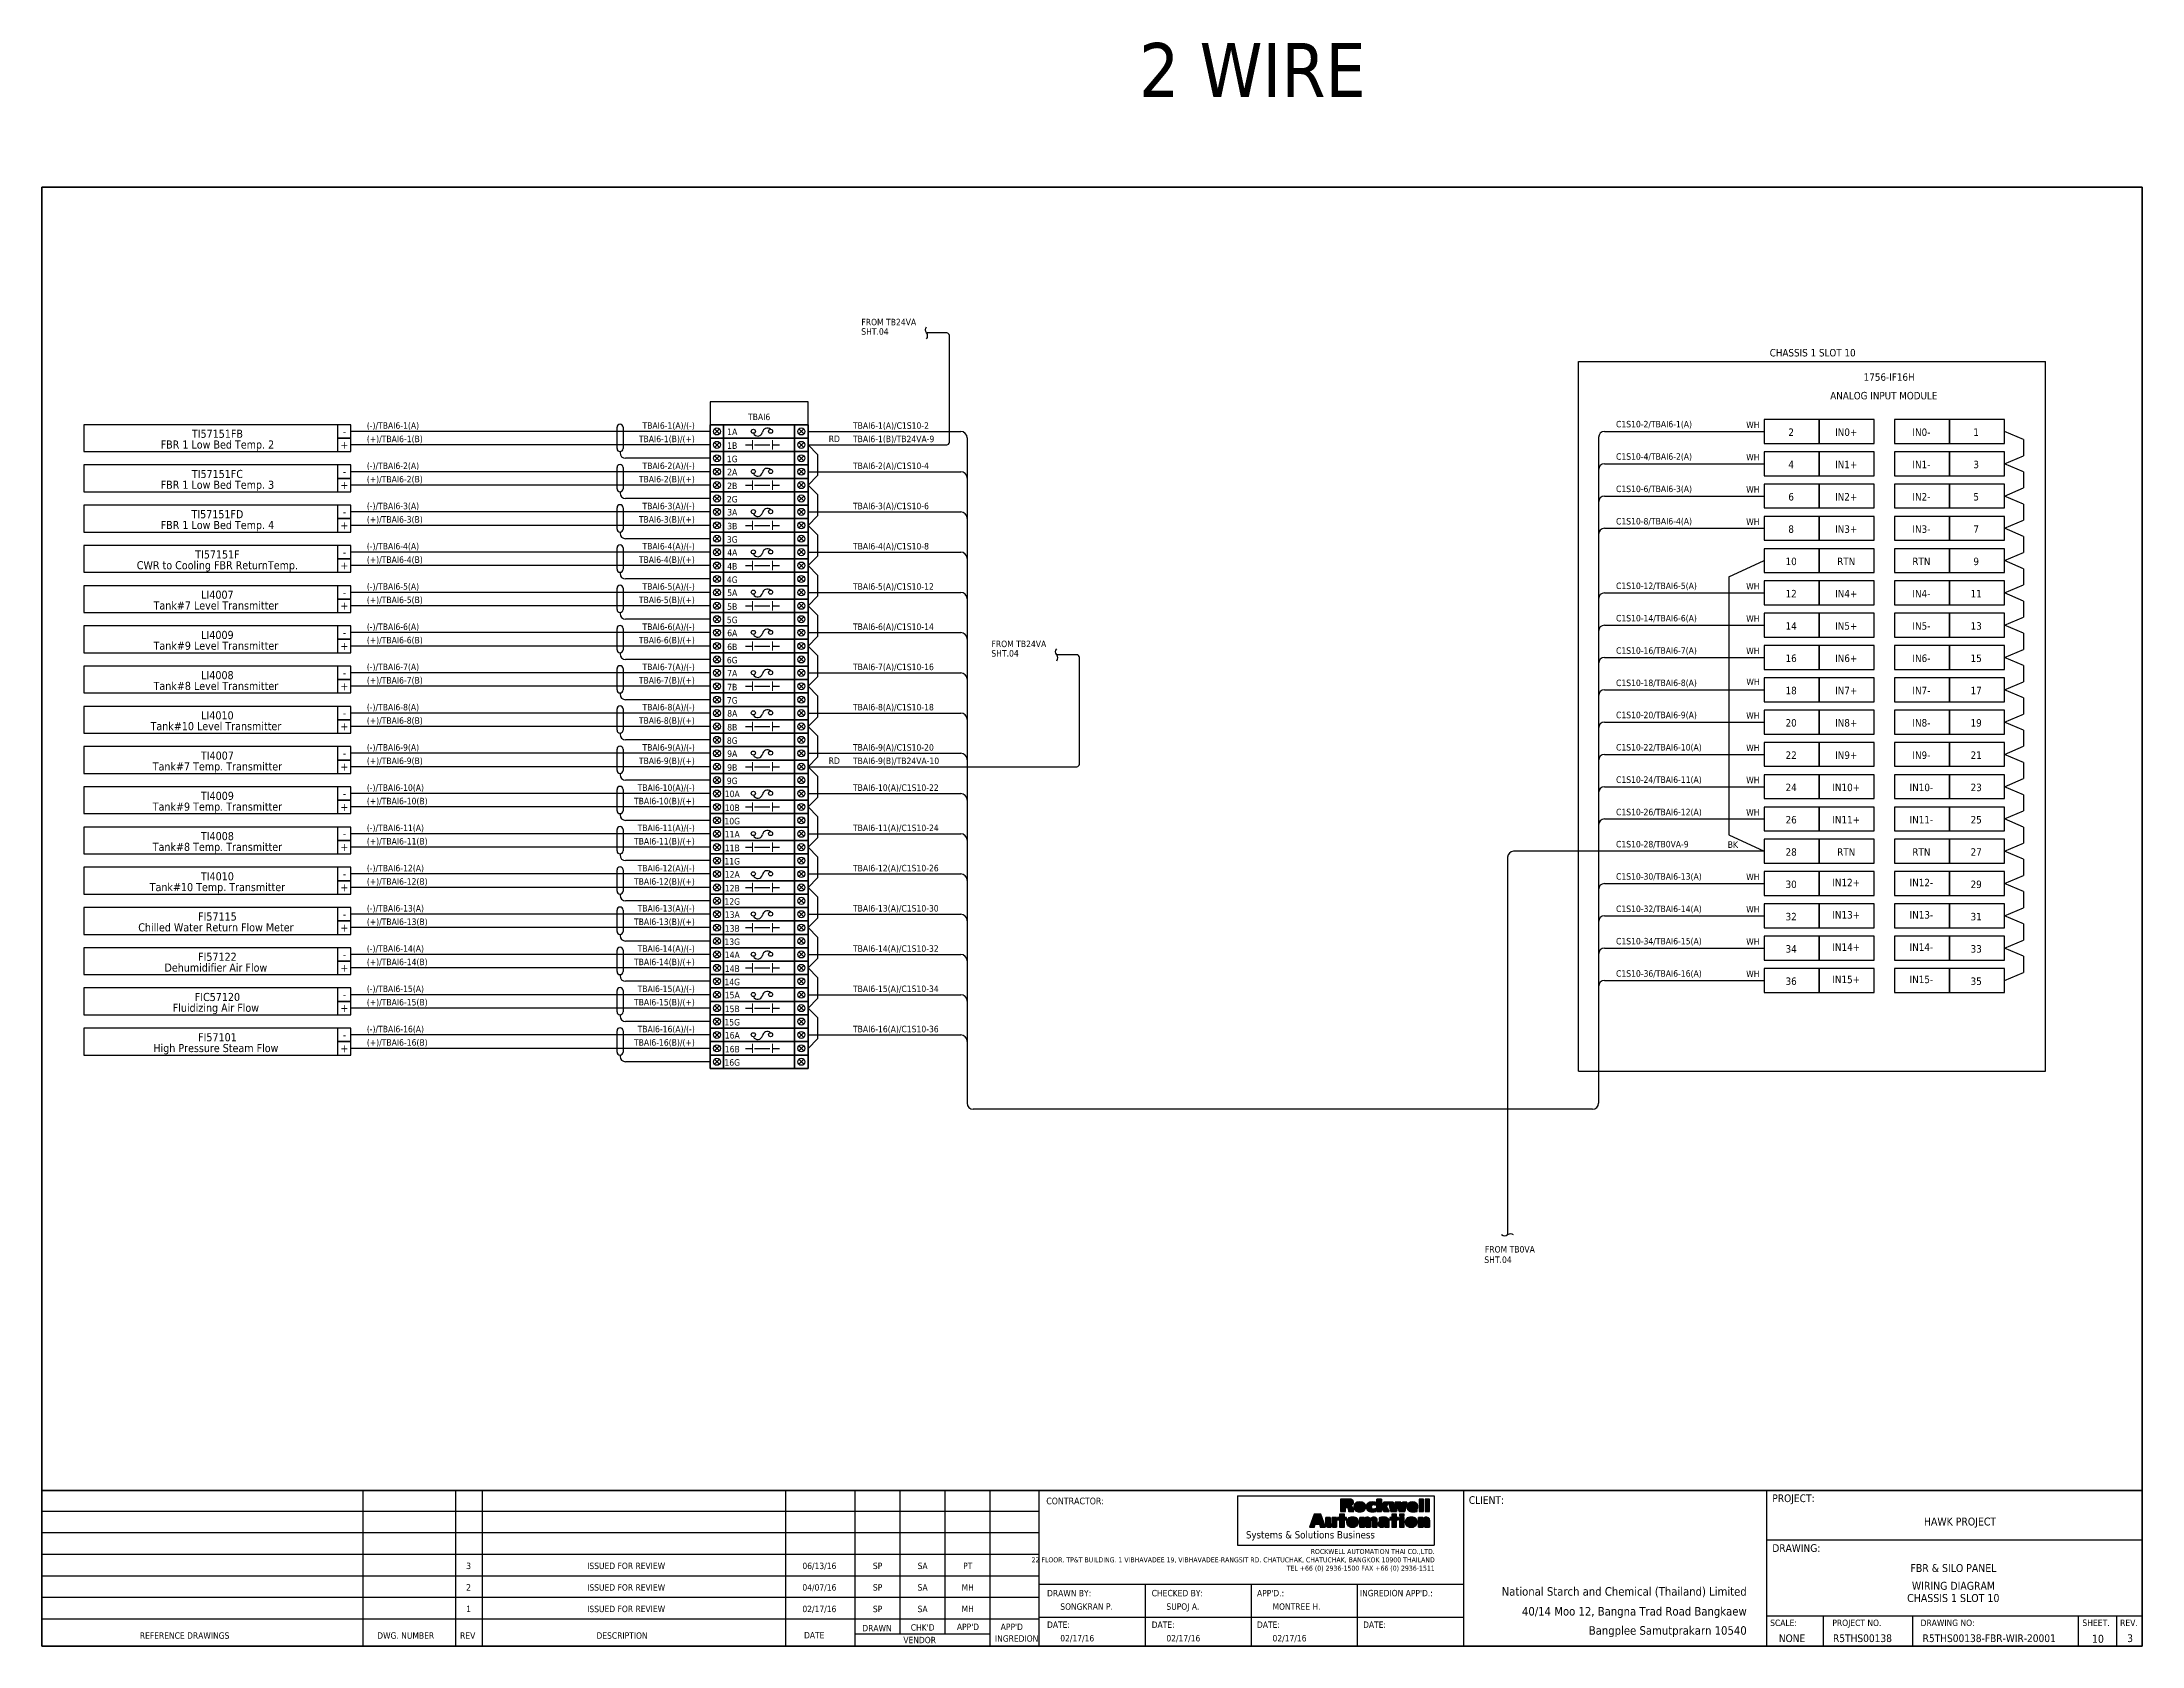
# Model space of a CAD drawing. Header units: millimetres. Extents: x 0 to 1792788, y -13 to 262234.
# Drawn here: x 1018072 to 1116962, y 184506 to 260035 of the extents above; entities that cross this region are included whole.
import ezdxf
from ezdxf.enums import TextEntityAlignment as Align

# ---------------------------------------------------------------- set-up
doc = ezdxf.new("R2010")
doc.units = ezdxf.units.MM
for name, color, linetype, lineweight in [('ASHADE', 7, 'Continuous', 25), ('GT_1', 9, 'Continuous', 25), ('HELPPOINT', 7, 'Continuous', 25), ('IE-EQUIP', 253, 'Continuous', 25), ('IE-WIRE', 7, 'Continuous', 25), ('MEMBER', 7, 'Continuous', 25), ('power', 7, 'Continuous', 25), ('RA_LOGO', 2, 'Continuous', 25), ('TITLE_BOX', 7, 'Continuous', 25)]:
    doc.layers.add(name, color=color, linetype=linetype, lineweight=lineweight)
doc.styles.add('Tahoma', font='')
doc.styles.get('Tahoma').set_extended_font_data('Tahoma')

msp = doc.modelspace()

# ---------------------------------------------------------------- texts
at = {"color": 7, "style": 'Tahoma'}
for s, height, p in [('2 WIRE', 2540, (1069725, 257449)), ('(+)/TBAI6-1(B)', 304.8, (1033367, 241192)), ('(+)/TBAI6-2(B)', 304.8, (1033367, 239297)), ('(+)/TBAI6-3(B)', 304.8, (1033367, 237403)), ('(+)/TBAI6-4(B)', 304.8, (1033367, 235508)), ('(+)/TBAI6-5(B)', 304.8, (1033367, 233614)), ('(+)/TBAI6-6(B)', 304.8, (1033367, 231720)), ('(+)/TBAI6-7(B)', 304.8, (1033367, 229825)), ('(+)/TBAI6-8(B)', 304.8, (1033367, 227931)), ('(+)/TBAI6-9(B)', 304.8, (1033367, 226036)), ('(+)/TBAI6-10(B)', 304.8, (1033367, 224142)), ('(+)/TBAI6-11(B)', 304.8, (1033367, 222247)), ('C1S10-28/TB0VA-9', 304.8, (1092194, 222111)), ('BK', 304.8, (1097454, 222090)), ('(+)/TBAI6-12(B)', 304.8, (1033367, 220353)), ('(+)/TBAI6-13(B)', 304.8, (1033367, 218458)), ('(+)/TBAI6-14(B)', 304.8, (1033367, 216564)), ('(+)/TBAI6-15(B)', 304.8, (1033367, 214669)), ('(+)/TBAI6-16(B)', 304.8, (1033367, 212775)), ('SHT.04', 304.8, (1085990, 202544)), ('FROM TB0VA', 304.8, (1086019, 203033))]:
    msp.add_text(s, height=height, dxfattribs=at).set_placement(p)
at = {"color": 1, "style": 'Tahoma'}
for s, p in [('SHT.04', (1056650, 246252)), ('FROM TB24VA', (1056656, 246696)), ('RD', (1055117, 241199)), ('TBAI6-1(B)/TB24VA-9', (1056262, 241192)), ('SHT.04', (1062776, 231096)), ('FROM TB24VA', (1062782, 231540)), ('RD', (1055117, 226043)), ('TBAI6-9(B)/TB24VA-10', (1056262, 226036))]:
    msp.add_text(s, height=304.8, dxfattribs=at).set_placement(p)
at = {"color": 2, "style": 'Tahoma'}
for s, height, p in [('CHASSIS 1 SLOT 10', 350.52, (1101453, 245405)), ('1756-IF16H', 350.5, (1105056, 244258)), ('ANALOG INPUT MODULE', 350.52, (1104804, 243383)), ('2', 351, (1100440, 241662)), ('IN0+', 350.5, (1103033, 241662)), ('IN0-', 350.5, (1106572, 241662)), ('1', 351, (1109153, 241662)), ('4', 351, (1100440, 240141)), ('IN1+', 350.5, (1103033, 240141)), ('IN1-', 350.5, (1106572, 240141)), ('3', 351, (1109153, 240141)), ('6', 351, (1100440, 238620)), ('IN2+', 350.5, (1103033, 238620)), ('IN2-', 350.5, (1106572, 238620)), ('5', 351, (1109153, 238620)), ('8', 351, (1100440, 237100)), ('IN3+', 350.5, (1103033, 237100)), ('IN3-', 350.5, (1106572, 237100)), ('7', 351, (1109153, 237100)), ('10', 350.5, (1100440, 235579)), ('RTN', 350.5, (1103033, 235579)), ('RTN', 350.5, (1106572, 235579)), ('9', 351, (1109153, 235579)), ('12', 350.5, (1100440, 234059)), ('IN4+', 350.5, (1103033, 234059)), ('IN4-', 350.5, (1106572, 234059)), ('11', 350.5, (1109153, 234059)), ('14', 350.5, (1100440, 232538)), ('IN5+', 350.5, (1103033, 232538)), ('IN5-', 350.5, (1106572, 232538)), ('13', 350.5, (1109153, 232538)), ('16', 350.5, (1100440, 231017)), ('IN6+', 350.5, (1103033, 231017)), ('IN6-', 350.5, (1106572, 231017)), ('15', 350.5, (1109153, 231017)), ('18', 350.5, (1100440, 229497)), ('IN7+', 350.5, (1103033, 229497)), ('IN7-', 350.5, (1106572, 229497)), ('17', 350.5, (1109153, 229497)), ('20', 350.5, (1100440, 227976)), ('IN8+', 350.5, (1103033, 227976)), ('IN8-', 350.5, (1106572, 227976)), ('19', 350.5, (1109153, 227976)), ('22', 350.5, (1100440, 226455)), ('IN9+', 350.5, (1103033, 226455)), ('IN9-', 350.5, (1106572, 226455)), ('21', 350.5, (1109153, 226455)), ('24', 350.5, (1100440, 224935)), ('IN10+', 350.5, (1103033, 224935)), ('IN10-', 350.5, (1106572, 224935)), ('23', 350.5, (1109153, 224935)), ('26', 350.5, (1100440, 223414)), ('IN11+', 350.5, (1103033, 223414)), ('IN11-', 350.5, (1106572, 223414)), ('25', 350.5, (1109153, 223414)), ('28', 350.5, (1100440, 221894)), ('RTN', 350.5, (1103033, 221894)), ('RTN', 350.5, (1106572, 221894)), ('27', 350.5, (1109153, 221894)), ('30', 350.5, (1100440, 220373)), ('IN12+', 350.5, (1103033, 220456)), ('IN12-', 350.5, (1106572, 220456)), ('29', 350.5, (1109153, 220373)), ('32', 350.5, (1100440, 218852)), ('IN13+', 350.5, (1103033, 218935)), ('IN13-', 350.5, (1106572, 218935)), ('31', 350.5, (1109153, 218852)), ('IN14+', 350.5, (1103033, 217415)), ('IN14-', 350.5, (1106572, 217415)), ('34', 350.5, (1100440, 217332)), ('33', 350.5, (1109153, 217332)), ('36', 350.5, (1100440, 215811)), ('IN15+', 350.5, (1103033, 215894)), ('IN15-', 350.5, (1106572, 215894)), ('35', 350.5, (1109153, 215811))]:
    msp.add_text(s, height=height, dxfattribs=at).set_placement(p, align=Align.MIDDLE_CENTER)
at = {"color": 4, "style": 'Tahoma'}
for s, height, p in [('TBAI6', 304.8, (1051842, 242382)), ('TI57151FB', 381, (1026332, 241589)), ('FBR 1 Low Bed Temp. 2', 381, (1026332, 241081)), ('FBR 1 Low Bed Temp. 3', 381, (1026332, 239187)), ('TI57151FC', 381, (1026332, 239695)), ('FBR 1 Low Bed Temp. 4', 381, (1026332, 237292)), ('TI57151FD', 381, (1026332, 237800)), ('CWR to Cooling FBR ReturnTemp.', 381, (1026332, 235398)), ('TI57151F', 381, (1026332, 235906)), ('Tank#7 Level Transmitter ', 381, (1026332, 233503)), ('LI4007', 381, (1026332, 234011)), ('Tank#9 Level Transmitter ', 381, (1026332, 231609)), ('LI4009', 381, (1026332, 232117)), ('LI4008', 381, (1026332, 230222)), ('Tank#8 Level Transmitter ', 381, (1026332, 229714)), ('LI4010', 381, (1026332, 228328)), ('Tank#10 Level Transmitter ', 381, (1026332, 227820)), ('TI4007', 381, (1026332, 226433)), ('Tank#7 Temp. Transmitter', 381, (1026332, 225925)), ('TI4009', 381, (1026332, 224539)), ('Tank#9 Temp. Transmitter', 381, (1026332, 224031)), ('TI4008', 381, (1026332, 222644)), ('Tank#8 Temp. Transmitter', 381, (1026332, 222136)), ('TI4010', 381, (1026332, 220750)), ('Tank#10 Temp. Transmitter', 381, (1026332, 220242)), ('Chilled Water Return Flow Meter ', 381, (1026332, 218347)), ('FI57115', 381, (1026332, 218855)), ('Dehumidifier Air Flow ', 381, (1026332, 216453)), ('FI57122', 381, (1026332, 216961)), ('Fluidizing Air Flow ', 381, (1026332, 214559)), ('FIC57120', 381, (1026332, 215067)), ('High Pressure Steam Flow ', 381, (1026332, 212664)), ('FI57101', 381, (1026332, 213172))]:
    msp.add_text(s, height=height, dxfattribs=at).set_placement(p, align=Align.MIDDLE_CENTER)
for s, p in [('(-)/TBAI6-1(A)', (1033367, 241823)), ('TBAI6-1(A)/C1S10-2', (1056262, 241823)), ('C1S10-2/TBAI6-1(A)', (1092194, 241889)), ('WH', (1098323, 241858)), ('C1S10-4/TBAI6-2(A)', (1092194, 240365)), ('WH', (1098323, 240337)), ('(-)/TBAI6-2(A)', (1033367, 239929)), ('TBAI6-2(A)/C1S10-4', (1056262, 239929)), ('(-)/TBAI6-3(A)', (1033367, 238034)), ('TBAI6-3(A)/C1S10-6', (1056262, 238034)), ('C1S10-6/TBAI6-3(A)', (1092194, 238841)), ('WH', (1098323, 238816)), ('C1S10-8/TBAI6-4(A)', (1092194, 237317)), ('WH', (1098323, 237296)), ('(-)/TBAI6-4(A)', (1033367, 236140)), ('TBAI6-4(A)/C1S10-8', (1056262, 236140)), ('(-)/TBAI6-5(A)', (1033367, 234246)), ('TBAI6-5(A)/C1S10-12', (1056262, 234246)), ('C1S10-12/TBAI6-5(A)', (1092194, 234276)), ('WH', (1098323, 234255)), ('(-)/TBAI6-6(A)', (1033367, 232351)), ('TBAI6-6(A)/C1S10-14', (1056262, 232351)), ('C1S10-14/TBAI6-6(A)', (1092194, 232752)), ('WH', (1098323, 232734)), ('C1S10-16/TBAI6-7(A)', (1092194, 231228)), ('WH', (1098323, 231213)), ('(-)/TBAI6-7(A)', (1033367, 230457)), ('TBAI6-7(A)/C1S10-16', (1056262, 230457)), ('C1S10-18/TBAI6-8(A)', (1092194, 229707)), ('WH', (1098332, 229758)), ('(-)/TBAI6-8(A)', (1033367, 228562)), ('TBAI6-8(A)/C1S10-18', (1056262, 228562)), ('C1S10-20/TBAI6-9(A)', (1092194, 228194)), ('WH', (1098323, 228172)), ('(-)/TBAI6-9(A)', (1033367, 226668)), ('TBAI6-9(A)/C1S10-20', (1056262, 226668)), ('C1S10-22/TBAI6-10(A)', (1092194, 226673)), ('WH', (1098323, 226651)), ('(-)/TBAI6-10(A)', (1033367, 224773)), ('TBAI6-10(A)/C1S10-22', (1056262, 224773)), ('C1S10-24/TBAI6-11(A)', (1092194, 225149)), ('WH', (1098323, 225131)), ('C1S10-26/TBAI6-12(A)', (1092194, 223625)), ('WH', (1098323, 223610)), ('(-)/TBAI6-11(A)', (1033367, 222879)), ('TBAI6-11(A)/C1S10-24', (1056262, 222879)), ('(-)/TBAI6-12(A)', (1033367, 220984)), ('TBAI6-12(A)/C1S10-26', (1056262, 220984)), ('C1S10-30/TBAI6-13(A)', (1092194, 220591)), ('WH', (1098323, 220569)), ('(-)/TBAI6-13(A)', (1033367, 219090)), ('TBAI6-13(A)/C1S10-30', (1056262, 219090)), ('C1S10-32/TBAI6-14(A)', (1092194, 219067)), ('WH', (1098323, 219048)), ('C1S10-34/TBAI6-15(A)', (1092194, 217543)), ('WH', (1098323, 217528)), ('(-)/TBAI6-14(A)', (1033367, 217195)), ('TBAI6-14(A)/C1S10-32', (1056262, 217195)), ('(-)/TBAI6-15(A)', (1033367, 215301)), ('TBAI6-15(A)/C1S10-34', (1056262, 215301)), ('C1S10-36/TBAI6-16(A)', (1092194, 216022)), ('WH', (1098323, 216007)), ('(-)/TBAI6-16(A)', (1033367, 213406)), ('TBAI6-16(A)/C1S10-36', (1056262, 213406))]:
    msp.add_text(s, height=304.8, dxfattribs=at).set_placement(p)
at = {"color": 7, "style": 'Tahoma'}
for s, p in [('TBAI6-1(B)/(+)', (1048814, 241192)), ('TBAI6-2(B)/(+)', (1048814, 239297)), ('TBAI6-3(B)/(+)', (1048814, 237403)), ('TBAI6-4(B)/(+)', (1048814, 235508)), ('TBAI6-5(B)/(+)', (1048814, 233614)), ('TBAI6-6(B)/(+)', (1048814, 231720)), ('TBAI6-7(B)/(+)', (1048814, 229825)), ('TBAI6-8(B)/(+)', (1048814, 227931)), ('TBAI6-9(B)/(+)', (1048814, 226036)), ('TBAI6-10(B)/(+)', (1048814, 224142)), ('TBAI6-11(B)/(+)', (1048814, 222247)), ('TBAI6-12(B)/(+)', (1048814, 220353)), ('TBAI6-13(B)/(+)', (1048814, 218458)), ('TBAI6-14(B)/(+)', (1048814, 216564)), ('TBAI6-15(B)/(+)', (1048814, 214669)), ('TBAI6-16(B)/(+)', (1048814, 212775))]:
    msp.add_text(s, height=304.8, dxfattribs=at).set_placement(p, align=Align.RIGHT)
at = {"color": 4, "style": 'Tahoma'}
for s, p in [('TBAI6-1(A)/(-)', (1048814, 241823)), ('TBAI6-2(A)/(-)', (1048814, 239929)), ('TBAI6-3(A)/(-)', (1048814, 238034)), ('TBAI6-4(A)/(-)', (1048814, 236140)), ('TBAI6-5(A)/(-)', (1048814, 234246)), ('TBAI6-6(A)/(-)', (1048814, 232351)), ('TBAI6-7(A)/(-)', (1048814, 230457)), ('TBAI6-8(A)/(-)', (1048814, 228562)), ('TBAI6-9(A)/(-)', (1048814, 226668)), ('TBAI6-10(A)/(-)', (1048814, 224773)), ('TBAI6-11(A)/(-)', (1048814, 222879)), ('TBAI6-12(A)/(-)', (1048814, 220984)), ('TBAI6-13(A)/(-)', (1048814, 219090)), ('TBAI6-14(A)/(-)', (1048814, 217195)), ('TBAI6-15(A)/(-)', (1048814, 215301)), ('TBAI6-16(A)/(-)', (1048814, 213406))]:
    msp.add_text(s, height=304.8, dxfattribs=at).set_placement(p, align=Align.RIGHT)
at = {"color": 7, "style": 'Tahoma'}
for s, height, p in [('CHASSIS 1 SLOT 10', 376.46, (1108076, 186766)), ('10', 376.5, (1114886, 184846))]:
    msp.add_text(s, height=height, dxfattribs=at).set_placement(p, align=Align.MIDDLE_CENTER)
at = {"layer": 'power', "color": 7, "style": 'Tahoma'}
for s, height, p in [('-', 381, (1032313, 241701)), ('1A', 305.3, (1050576, 241681)), ('+', 381, (1032313, 241070)), ('1B', 305.3, (1050576, 241029)), ('-', 381, (1032313, 239806)), ('2A', 305.3, (1050576, 239786)), ('+', 381, (1032313, 239176)), ('2B', 305.3, (1050576, 239134)), ('+', 381, (1032313, 237281)), ('-', 381, (1032313, 237912)), ('3A', 305.3, (1050576, 237892)), ('3B', 305.3, (1050576, 237240)), ('+', 381, (1032313, 235387)), ('-', 381, (1032313, 236017)), ('4A', 305.3, (1050576, 235998)), ('4B', 305.3, (1050576, 235345)), ('+', 381, (1032313, 233492)), ('-', 381, (1032313, 234123)), ('5B', 305.3, (1050576, 233451)), ('5A', 305.3, (1050576, 234103)), ('+', 381, (1032313, 231598)), ('-', 381, (1032313, 232228)), ('6A', 305.3, (1050576, 232209)), ('6B', 305.3, (1050576, 231556)), ('7A', 305.3, (1050576, 230314)), ('+', 381, (1032313, 229704)), ('-', 381, (1032313, 230334)), ('7B', 305.3, (1050576, 229662)), ('8A', 305.3, (1050576, 228420)), ('+', 381, (1032313, 227809)), ('-', 381, (1032313, 228439)), ('8B', 305.3, (1050576, 227768)), ('-', 381, (1032313, 226545)), ('9A', 305.3, (1050576, 226525)), ('+', 381, (1032313, 225915)), ('9B', 305.3, (1050576, 225873)), ('-', 381, (1032313, 224650)), ('10A', 305.3, (1050576, 224631)), ('+', 381, (1032313, 224020)), ('10B', 305.3, (1050576, 223979)), ('-', 381, (1032313, 222756)), ('11A', 305.3, (1050576, 222736)), ('+', 381, (1032313, 222126)), ('11B', 305.3, (1050576, 222084)), ('-', 381, (1032313, 220862)), ('12A', 305.3, (1050576, 220842)), ('+', 381, (1032313, 220231)), ('12B', 305.3, (1050576, 220190)), ('-', 381, (1032313, 218967)), ('13A', 305.3, (1050576, 218947)), ('+', 381, (1032313, 218337)), ('13B', 305.3, (1050576, 218295)), ('+', 381, (1032313, 216442)), ('-', 381, (1032313, 217073)), ('14A', 305.3, (1050576, 217053)), ('14B', 305.3, (1050576, 216401)), ('+', 381, (1032313, 214548)), ('-', 381, (1032313, 215178)), ('15B', 305.3, (1050576, 214506)), ('15A', 305.3, (1050576, 215158)), ('+', 381, (1032313, 212653)), ('-', 381, (1032313, 213284)), ('16B', 305.3, (1050576, 212612)), ('16A', 305.3, (1050576, 213264))]:
    msp.add_text(s, height=height, dxfattribs=at).set_placement(p, align=Align.MIDDLE_CENTER)
at = {"layer": 'power', "color": 3, "style": 'Tahoma'}
for s, p in [('1G', (1050576, 240401)), ('2G', (1050576, 238506)), ('3G', (1050576, 236612)), ('4G', (1050576, 234717)), ('5G', (1050576, 232823)), ('6G', (1050576, 230928)), ('7G', (1050576, 229034)), ('8G', (1050576, 227139)), ('9G', (1050576, 225245)), ('10G', (1050576, 223350)), ('11G', (1050576, 221456)), ('12G', (1050576, 219562)), ('13G', (1050576, 217667)), ('14G', (1050576, 215773)), ('15G', (1050576, 213878)), ('16G', (1050576, 211984))]:
    msp.add_text(s, height=305.3, dxfattribs=at).set_placement(p, align=Align.MIDDLE_CENTER)

# ---------------------------------------------------------------- blocks, each defined once
blk = doc.blocks.new('RA_LOGO1')
at = {"layer": 'RA_LOGO', "linetype": 'Continuous', "ltscale": 25.4}
for color, points in [(1, [(25.1, 13.7), (25.8, 13.7), (26.2, 13.7), (26.6, 13.5), (26.8, 13.2), (26.9, 12.8), (27, 12.3), (27.1, 11.7), (27.2, 11.1), (27.3, 10.7), (30.8, 10.7), (30.7, 11.1), (30.6, 11.7), (30.5, 12.2), (30.4, 12.8), (30.2, 13.4), (30, 13.9), (29.6, 14.3), (29.1, 14.6), (28.4, 14.8), (29, 15), (29.5, 15.2), (29.8, 15.5), (30.2, 15.8), (30.4, 16.2), (30.6, 16.6), (30.6, 17.2), (30.6, 17.6), (30.5, 18), (30.3, 18.4), (30.1, 18.6), (29.8, 18.9), (29.5, 19.1), (29.1, 19.3), (28.7, 19.4), (28.2, 19.5), (27.7, 19.5), (27.2, 19.5), (21.7, 19.5), (21.7, 10.7), (25.1, 10.7)]), (1, [(24.9, 15.7), (24.9, 17.6), (25.9, 17.6), (26.5, 17.5), (27, 17.2), (27.2, 16.7), (27.1, 16.1), (26.8, 15.8), (26.3, 15.7), (25.8, 15.7)]), (1, [(33, 17.2), (32.6, 17), (32.3, 16.8), (32, 16.6), (31.7, 16.4), (31.4, 16.1), (31.3, 15.7), (31.1, 15.4), (31, 15), (30.9, 14.6), (30.9, 14.1), (30.9, 13.7), (31, 13.3), (31.1, 12.9), (31.2, 12.5), (31.4, 12.2), (31.6, 11.9), (31.8, 11.6), (32.1, 11.3), (32.4, 11.1), (32.8, 11), (33.1, 10.8), (33.6, 10.7), (34, 10.6), (34.5, 10.6), (35, 10.5), (35.5, 10.6), (36, 10.6), (36.5, 10.7), (36.9, 10.8), (37.3, 11), (37.6, 11.1), (37.9, 11.3), (38.2, 11.6), (38.4, 11.9), (38.7, 12.2), (38.8, 12.5), (39, 12.9), (39, 13.3), (39.1, 13.7), (39.1, 14.1), (39.1, 14.6), (39, 15), (38.9, 15.4), (38.8, 15.7), (38.6, 16.1), (38.3, 16.4), (38.1, 16.6), (37.7, 16.8), (37.4, 17), (37, 17.2), (36.6, 17.3), (36.1, 17.4), (35.6, 17.4), (35, 17.5), (34.5, 17.4), (33.9, 17.4), (33.5, 17.3)]), (1, [(34.6, 15.4), (35, 15.6), (35.5, 15.4), (35.7, 14.8), (35.7, 14.1), (35.7, 13.4), (35.6, 12.9), (35.4, 12.6), (35, 12.4), (34.6, 12.6), (34.4, 12.9), (34.3, 13.4), (34.3, 14.1), (34.4, 14.8)]), (1, [(43.1, 14.6), (43.3, 15), (43.6, 15.3), (44.1, 15.5), (44.6, 15.6), (45.2, 15.5), (45.6, 15.4), (46, 15.2), (46, 17.2), (45.5, 17.3), (45, 17.4), (44.4, 17.4), (43.7, 17.5), (43.2, 17.4), (42.7, 17.4), (42.2, 17.3), (41.7, 17.2), (41.3, 17), (41, 16.8), (40.7, 16.6), (40.4, 16.4), (40.2, 16.1), (40, 15.7), (39.8, 15.4), (39.7, 15), (39.6, 14.6), (39.6, 14.1), (39.6, 13.7), (39.7, 13.3), (39.8, 12.9), (39.9, 12.5), (40.1, 12.2), (40.3, 11.9), (40.5, 11.6), (40.8, 11.3), (41.1, 11.1), (41.5, 11), (41.8, 10.8), (42.3, 10.7), (42.7, 10.6), (43.2, 10.6), (43.7, 10.5), (44.4, 10.6), (45, 10.6), (45.6, 10.7), (46.1, 10.9), (46.1, 12.8), (45.6, 12.6), (45.2, 12.5), (44.6, 12.4), (44.1, 12.5), (43.6, 12.7), (43.3, 13), (43.1, 13.5), (43, 14.1)]), (1, [(50.1, 19.5), (46.9, 19.5), (46.9, 10.7), (50.1, 10.7), (50.1, 14.4)]), (1, [(50.1, 14.4), (51.9, 10.7), (55.6, 10.7), (53.4, 14.4), (55.2, 17.3), (51.7, 17.3)]), (1, [(56.7, 10.7), (60.7, 10.7), (61.5, 15.2), (61.6, 15.2), (62.4, 10.7), (66.4, 10.7), (67.8, 17.3), (64.9, 17.3), (64.3, 13), (64.3, 13), (63.6, 17.3), (59.7, 17.3), (59, 13), (59, 13), (58.4, 17.3), (55.2, 17.3)]), (1, [(71.6, 10.6), (72.1, 10.5), (72.6, 10.5), (73.2, 10.6), (73.7, 10.6), (74.2, 10.7), (74.6, 10.8), (75.1, 10.9), (75.1, 12.6), (74.6, 12.4), (74.1, 12.3), (73.5, 12.2), (72.9, 12.2), (72.4, 12.2), (71.9, 12.3), (71.5, 12.5), (71.2, 12.8), (71.1, 13.2), (75.6, 13.2), (75.6, 13.6), (75.5, 14.1), (75.5, 14.5), (75.4, 15), (75.3, 15.4), (75.2, 15.7), (75, 16.1), (74.8, 16.4), (74.5, 16.6), (74.2, 16.9), (73.9, 17.1), (73.5, 17.2), (73.1, 17.4), (72.6, 17.4), (72.1, 17.5), (71.5, 17.4), (71, 17.4), (70.5, 17.3), (70.1, 17.2), (69.7, 17), (69.3, 16.8), (69, 16.6), (68.7, 16.4), (68.5, 16.1), (68.3, 15.7), (68.2, 15.4), (68.1, 15), (68, 14.6), (68, 14.1), (68, 13.7), (68, 13.3), (68.1, 12.9), (68.3, 12.5), (68.4, 12.2), (68.6, 11.9), (68.9, 11.6), (69.2, 11.3), (69.5, 11.1), (69.8, 11), (70.2, 10.8), (70.6, 10.7), (71.1, 10.6)]), (1, [(71.1, 14.6), (71.1, 15.2), (71.4, 15.7), (72, 15.9), (72.5, 15.7), (72.7, 15.2), (72.8, 14.6)]), (1, [(76.4, 10.7), (79.5, 10.7), (79.5, 19.5), (76.4, 19.5)]), (1, [(83.6, 19.5), (80.5, 19.5), (80.5, 10.7), (83.6, 10.7)]), (252, [(6.9, 1.9), (7.5, 0), (11.1, 0), (7.9, 9), (3.2, 9), (0, 0), (3.4, 0), (4, 1.9)]), (252, [(6.5, 4.1), (4.5, 4.1), (5.5, 7.1)]), (252, [(18.9, 6.7), (15.7, 6.7), (15.7, 2.8), (15.7, 2.4), (15.5, 2.1), (15.1, 1.9), (14.7, 2.1), (14.5, 2.4), (14.5, 2.8), (14.5, 6.7), (11.3, 6.7), (11.3, 2), (11.3, 1.6), (11.4, 1.2), (11.6, 0.8), (11.8, 0.5), (12.1, 0.2), (12.5, 0), (13, -0.1), (13.6, -0.1), (14.2, -0.1), (14.7, 0), (15.2, 0.3), (15.5, 0.7), (15.9, 1.2), (15.9, 0), (18.9, 0)]), (252, [(24.3, 4.9), (25.7, 4.9), (25.7, 6.7), (24.3, 6.7), (24.3, 9), (21, 9), (21, 6.7), (19.6, 6.7), (19.6, 4.9), (21, 4.9), (21, 0), (24.3, 0)]), (252, [(29, -0.1), (29.4, -0.1), (30, -0.1), (30.5, -0.1), (31, -0.1), (31.4, 0), (31.9, 0.1), (32.3, 0.3), (32.6, 0.5), (32.9, 0.7), (33.2, 0.9), (33.5, 1.2), (33.7, 1.5), (33.8, 1.9), (34, 2.2), (34.1, 2.6), (34.1, 3), (34.2, 3.5), (34.1, 4), (34.1, 4.4), (34, 4.8), (33.8, 5.1), (33.6, 5.5), (33.4, 5.8), (33.1, 6), (32.8, 6.3), (32.4, 6.4), (32, 6.6), (31.5, 6.7), (31.1, 6.8), (30.5, 6.9), (30, 6.9), (29.4, 6.9), (28.9, 6.8), (28.4, 6.7), (28, 6.6), (27.6, 6.4), (27.2, 6.3), (26.9, 6), (26.6, 5.8), (26.4, 5.5), (26.2, 5.1), (26, 4.8), (25.9, 4.4), (25.8, 4), (25.8, 3.5), (25.8, 3), (25.9, 2.6), (26, 2.2), (26.1, 1.9), (26.3, 1.5), (26.5, 1.2), (26.7, 0.9), (27, 0.7), (27.3, 0.5), (27.7, 0.3), (28.1, 0.1), (28.5, 0)]), (252, [(29.6, 1.9), (29.4, 2.3), (29.3, 2.8), (29.3, 3.5), (29.3, 4.2), (29.5, 4.7), (30, 5), (30.4, 4.7), (30.6, 4.2), (30.7, 3.5), (30.7, 2.8), (30.6, 2.3), (30.4, 1.9), (30, 1.8)]), (252, [(38.2, 3.9), (38.2, 4.3), (38.4, 4.7), (38.8, 4.8), (39.2, 4.7), (39.4, 4.3), (39.4, 3.9), (39.4, 0), (42.6, 0), (42.6, 3.9), (42.6, 4.3), (42.8, 4.7), (43.2, 4.8), (43.6, 4.7), (43.8, 4.3), (43.8, 3.9), (43.8, 0), (47, 0), (47, 4), (47, 4.4), (47, 4.8), (47, 5.1), (46.9, 5.5), (46.8, 5.8), (46.6, 6.1), (46.4, 6.4), (46.1, 6.6), (45.7, 6.7), (45.2, 6.8), (44.7, 6.9), (44.1, 6.8), (43.6, 6.7), (43.1, 6.5), (42.7, 6.1), (42.5, 5.7), (42.2, 6.2), (41.9, 6.5), (41.4, 6.7), (40.9, 6.8), (40.4, 6.9), (39.9, 6.8), (39.4, 6.7), (39, 6.6), (38.6, 6.3), (38.3, 6), (38, 5.5), (38, 6.7), (35, 6.7), (35, 0), (38.2, 0)]), (252, [(47.8, 1.3), (48, 0.9), (48.2, 0.6), (48.5, 0.3), (48.9, 0.1), (49.3, 0), (49.8, -0.1), (50.2, -0.1), (50.8, -0.1), (51.3, 0), (51.7, 0.2), (52.1, 0.6), (52.5, 1), (52.5, 0), (55.5, 0), (55.5, 4.1), (55.4, 4.6), (55.4, 5), (55.2, 5.4), (55, 5.7), (54.7, 6), (54.4, 6.2), (54.1, 6.4), (53.8, 6.6), (53.4, 6.7), (53, 6.8), (52.6, 6.8), (52.2, 6.9), (51.8, 6.9), (51.4, 6.9), (50.7, 6.9), (50.1, 6.8), (49.6, 6.7), (49.1, 6.6), (48.5, 6.5), (48.5, 4.6), (49.1, 4.8), (49.6, 5), (50.2, 5.1), (50.8, 5.2), (51.3, 5.2), (51.7, 5.1), (52.1, 4.9), (52.4, 4.6), (52.5, 4.2), (52.2, 4.2), (51.7, 4.3), (51.2, 4.3), (50.8, 4.3), (50.4, 4.2), (49.9, 4.2), (49.5, 4.1), (49.1, 3.9), (48.7, 3.7), (48.4, 3.5), (48.1, 3.2), (47.9, 2.8), (47.8, 2.3), (47.8, 1.8)]), (252, [(50.7, 2.2), (51, 2.7), (51.5, 2.9), (52.2, 3), (52.5, 3), (52.5, 2.7), (52.4, 2.2), (52.1, 1.7), (51.5, 1.6), (51.1, 1.6), (50.8, 1.8)]), (252, [(57.3, 0), (60.6, 0), (60.6, 4.9), (62, 4.9), (62, 6.7), (60.6, 6.7), (60.6, 9), (57.3, 9), (57.3, 6.7), (56, 6.7), (56, 4.9), (57.3, 4.9)]), (252, [(66, 7.5), (66, 9), (62.8, 9), (62.8, 7.5)]), (252, [(62.8, 0), (66, 0), (66, 6.7), (62.8, 6.7)]), (252, [(69.9, -0.1), (70.4, -0.1), (70.9, -0.1), (71.4, -0.1), (71.9, -0.1), (72.4, 0), (72.8, 0.1), (73.2, 0.3), (73.5, 0.5), (73.8, 0.7), (74.1, 0.9), (74.4, 1.2), (74.6, 1.5), (74.8, 1.9), (74.9, 2.2), (75, 2.6), (75, 3), (75.1, 3.5), (75, 4), (75, 4.4), (74.9, 4.8), (74.7, 5.1), (74.5, 5.5), (74.3, 5.8), (74, 6), (73.7, 6.3), (73.3, 6.4), (72.9, 6.6), (72.5, 6.7), (72, 6.8), (71.4, 6.9), (70.9, 6.9), (70.3, 6.9), (69.8, 6.8), (69.3, 6.7), (68.9, 6.6), (68.5, 6.4), (68.1, 6.3), (67.8, 6), (67.5, 5.8), (67.3, 5.5), (67.1, 5.1), (66.9, 4.8), (66.8, 4.4), (66.7, 4), (66.7, 3.5), (66.7, 3), (66.8, 2.6), (66.9, 2.2), (67, 1.9), (67.2, 1.5), (67.4, 1.2), (67.6, 0.9), (67.9, 0.7), (68.2, 0.5), (68.6, 0.3), (69, 0.1), (69.4, 0)]), (252, [(70.5, 1.9), (70.3, 2.3), (70.2, 2.8), (70.2, 3.5), (70.2, 4.2), (70.4, 4.7), (70.9, 5), (71.4, 4.7), (71.6, 4.2), (71.6, 3.5), (71.6, 2.8), (71.5, 2.3), (71.3, 1.9), (70.9, 1.8)]), (252, [(79.2, 3.9), (79.2, 4.3), (79.3, 4.7), (79.7, 4.8), (80.1, 4.7), (80.3, 4.3), (80.3, 3.9), (80.3, 0), (83.6, 0), (83.6, 4.7), (83.5, 5.1), (83.4, 5.6), (83.3, 5.9), (83, 6.3), (82.7, 6.5), (82.3, 6.7), (81.8, 6.8), (81.2, 6.9), (80.7, 6.8), (80.1, 6.7), (79.7, 6.4), (79.3, 6.1), (79, 5.5), (79, 6.7), (75.9, 6.7), (75.9, 0), (79.2, 0)])]:
    blk.add_hatch(color=color, dxfattribs=at).paths.add_polyline_path(points, flags=0)
at = {"layer": 'RA_LOGO', "color": 1, "linetype": 'Continuous', "ltscale": 25.4}
for points in [[(29.1, 19.3), (28.7, 19.4), (28.2, 19.5), (27.7, 19.5), (27.2, 19.5), (21.7, 19.5), (21.7, 10.7), (25.1, 10.7), (25.1, 13.7), (25.8, 13.7), (26.2, 13.7), (26.6, 13.5), (26.8, 13.2), (26.9, 12.8), (27, 12.3), (27.1, 11.7), (27.2, 11.1), (27.3, 10.7), (30.8, 10.7), (30.7, 11.1), (30.6, 11.7), (30.5, 12.2), (30.4, 12.8), (30.2, 13.4), (30, 13.9), (29.6, 14.3), (29.1, 14.6), (28.5, 14.8), (28.5, 14.8), (29, 15), (29.5, 15.2), (29.8, 15.5), (30.2, 15.8), (30.4, 16.2), (30.6, 16.6), (30.6, 17.2), (30.6, 17.6), (30.5, 18), (30.3, 18.4), (30.1, 18.6), (29.8, 18.9), (29.5, 19.1)], [(25.1, 13.7), (25.8, 13.7), (26.2, 13.7), (26.6, 13.5), (26.8, 13.2), (26.9, 12.8), (27, 12.3), (27.1, 11.7), (27.2, 11.1), (27.3, 10.7), (30.8, 10.7), (30.7, 11.1), (30.6, 11.7), (30.5, 12.2), (30.4, 12.8), (30.2, 13.4), (30, 13.9), (29.6, 14.3), (29.1, 14.6), (28.4, 14.8), (29, 15), (29.5, 15.2), (29.8, 15.5), (30.2, 15.8), (30.4, 16.2), (30.6, 16.6), (30.6, 17.2), (30.6, 17.6), (30.5, 18), (30.3, 18.4), (30.1, 18.6), (29.8, 18.9), (29.5, 19.1), (29.1, 19.3), (28.7, 19.4), (28.2, 19.5), (27.7, 19.5), (27.2, 19.5), (21.7, 19.5), (21.7, 10.7), (25.1, 10.7)], [(24.9, 15.7), (24.9, 17.6), (25.9, 17.6), (26.5, 17.5), (27, 17.2), (27.2, 16.7), (27.1, 16.1), (26.8, 15.8), (26.3, 15.7), (25.8, 15.7)], [(25.8, 15.7), (24.9, 15.7), (24.9, 17.6), (25.9, 17.6), (26.5, 17.5), (27, 17.2), (27.2, 16.7), (27.1, 16.1), (26.8, 15.8), (26.3, 15.7)], [(37, 17.2), (36.6, 17.3), (36.1, 17.4), (35.6, 17.4), (35, 17.5), (34.5, 17.4), (33.9, 17.4), (33.5, 17.3), (33, 17.2), (32.6, 17), (32.3, 16.8), (32, 16.6), (31.7, 16.4), (31.4, 16.1), (31.3, 15.7), (31.1, 15.4), (31, 15), (30.9, 14.6), (30.9, 14.1), (30.9, 14.1), (30.9, 13.7), (31, 13.3), (31.1, 12.9), (31.2, 12.5), (31.4, 12.2), (31.6, 11.9), (31.8, 11.6), (32.1, 11.3), (32.4, 11.1), (32.8, 11), (33.1, 10.8), (33.6, 10.7), (34, 10.6), (34.5, 10.6), (35, 10.5), (35.5, 10.6), (36, 10.6), (36.5, 10.7), (36.9, 10.8), (37.3, 11), (37.6, 11.1), (37.9, 11.3), (38.2, 11.6), (38.4, 11.9), (38.7, 12.2), (38.8, 12.5), (39, 12.9), (39, 13.3), (39.1, 13.7), (39.1, 14.1), (39.1, 14.6), (39, 15), (38.9, 15.4), (38.8, 15.7), (38.6, 16.1), (38.3, 16.4), (38.1, 16.6), (37.7, 16.8), (37.4, 17)], [(33, 17.2), (32.6, 17), (32.3, 16.8), (32, 16.6), (31.7, 16.4), (31.4, 16.1), (31.3, 15.7), (31.1, 15.4), (31, 15), (30.9, 14.6), (30.9, 14.1), (30.9, 13.7), (31, 13.3), (31.1, 12.9), (31.2, 12.5), (31.4, 12.2), (31.6, 11.9), (31.8, 11.6), (32.1, 11.3), (32.4, 11.1), (32.8, 11), (33.1, 10.8), (33.6, 10.7), (34, 10.6), (34.5, 10.6), (35, 10.5), (35.5, 10.6), (36, 10.6), (36.5, 10.7), (36.9, 10.8), (37.3, 11), (37.6, 11.1), (37.9, 11.3), (38.2, 11.6), (38.4, 11.9), (38.7, 12.2), (38.8, 12.5), (39, 12.9), (39, 13.3), (39.1, 13.7), (39.1, 14.1), (39.1, 14.6), (39, 15), (38.9, 15.4), (38.8, 15.7), (38.6, 16.1), (38.3, 16.4), (38.1, 16.6), (37.7, 16.8), (37.4, 17), (37, 17.2), (36.6, 17.3), (36.1, 17.4), (35.6, 17.4), (35, 17.5), (34.5, 17.4), (33.9, 17.4), (33.5, 17.3)], [(34.3, 14.1), (34.4, 14.8), (34.6, 15.4), (35, 15.6), (35.5, 15.4), (35.7, 14.8), (35.7, 14.1), (35.7, 13.4), (35.6, 12.9), (35.4, 12.6), (35, 12.4), (34.6, 12.6), (34.4, 12.9), (34.3, 13.4)], [(34.6, 15.4), (35, 15.6), (35.5, 15.4), (35.7, 14.8), (35.7, 14.1), (35.7, 13.4), (35.6, 12.9), (35.4, 12.6), (35, 12.4), (34.6, 12.6), (34.4, 12.9), (34.3, 13.4), (34.3, 14.1), (34.4, 14.8)], [(42.7, 17.4), (43.2, 17.4), (43.7, 17.5), (44.4, 17.4), (45, 17.4), (45.5, 17.3), (46, 17.2), (46, 15.2), (45.6, 15.4), (45.2, 15.5), (44.6, 15.6), (44.1, 15.5), (43.6, 15.3), (43.3, 15), (43.1, 14.6), (43, 14.1), (43.1, 13.5), (43.3, 13), (43.6, 12.7), (44.1, 12.5), (44.6, 12.4), (45.2, 12.5), (45.6, 12.6), (46.1, 12.8), (46.1, 10.9), (45.6, 10.7), (45, 10.6), (44.4, 10.6), (43.7, 10.5), (43.2, 10.6), (42.7, 10.6), (42.3, 10.7), (41.8, 10.8), (41.5, 11), (41.1, 11.1), (40.8, 11.3), (40.5, 11.6), (40.3, 11.9), (40.1, 12.2), (39.9, 12.5), (39.8, 12.9), (39.7, 13.3), (39.6, 13.7), (39.6, 14.1), (39.6, 14.6), (39.7, 15), (39.8, 15.4), (40, 15.7), (40.2, 16.1), (40.4, 16.4), (40.7, 16.6), (41, 16.8), (41.3, 17), (41.7, 17.2), (42.2, 17.3)], [(43.1, 14.6), (43.3, 15), (43.6, 15.3), (44.1, 15.5), (44.6, 15.6), (45.2, 15.5), (45.6, 15.4), (46, 15.2), (46, 17.2), (45.5, 17.3), (45, 17.4), (44.4, 17.4), (43.7, 17.5), (43.2, 17.4), (42.7, 17.4), (42.2, 17.3), (41.7, 17.2), (41.3, 17), (41, 16.8), (40.7, 16.6), (40.4, 16.4), (40.2, 16.1), (40, 15.7), (39.8, 15.4), (39.7, 15), (39.6, 14.6), (39.6, 14.1), (39.6, 13.7), (39.7, 13.3), (39.8, 12.9), (39.9, 12.5), (40.1, 12.2), (40.3, 11.9), (40.5, 11.6), (40.8, 11.3), (41.1, 11.1), (41.5, 11), (41.8, 10.8), (42.3, 10.7), (42.7, 10.6), (43.2, 10.6), (43.7, 10.5), (44.4, 10.6), (45, 10.6), (45.6, 10.7), (46.1, 10.9), (46.1, 12.8), (45.6, 12.6), (45.2, 12.5), (44.6, 12.4), (44.1, 12.5), (43.6, 12.7), (43.3, 13), (43.1, 13.5), (43, 14.1)], [(50.1, 10.7), (46.9, 10.7), (46.9, 19.5), (50.1, 19.5), (50.1, 14.4), (50.1, 14.4), (50.1, 14.4)], [(50.1, 19.5), (46.9, 19.5), (46.9, 10.7), (50.1, 10.7), (50.1, 14.4)], [(50.1, 14.4), (51.9, 10.7), (55.6, 10.7), (53.4, 14.4), (55.2, 17.3), (51.7, 17.3)], [(51.9, 10.7), (50.1, 14.4), (51.7, 17.3), (55.2, 17.3), (53.4, 14.4), (55.6, 10.7)], [(62.4, 10.7), (61.6, 15.2), (61.5, 15.2), (60.7, 10.7), (56.7, 10.7), (55.2, 17.3), (58.4, 17.3), (59, 13), (59, 13), (59.7, 17.3), (63.6, 17.3), (64.3, 13), (64.3, 13), (64.9, 17.3), (67.8, 17.3), (66.4, 10.7)], [(56.7, 10.7), (60.7, 10.7), (61.5, 15.2), (61.6, 15.2), (62.4, 10.7), (66.4, 10.7), (67.8, 17.3), (64.9, 17.3), (64.3, 13), (64.3, 13), (63.6, 17.3), (59.7, 17.3), (59, 13), (59, 13), (58.4, 17.3), (55.2, 17.3)], [(71.6, 10.6), (72.1, 10.5), (72.6, 10.5), (73.2, 10.6), (73.7, 10.6), (74.2, 10.7), (74.6, 10.8), (75.1, 10.9), (75.1, 12.6), (74.6, 12.4), (74.1, 12.3), (73.5, 12.2), (72.9, 12.2), (72.4, 12.2), (71.9, 12.3), (71.5, 12.5), (71.2, 12.8), (71.1, 13.2), (75.6, 13.2), (75.6, 13.6), (75.5, 14.1), (75.5, 14.5), (75.4, 15), (75.3, 15.4), (75.2, 15.7), (75, 16.1), (74.8, 16.4), (74.5, 16.6), (74.2, 16.9), (73.9, 17.1), (73.5, 17.2), (73.1, 17.4), (72.6, 17.4), (72.1, 17.5), (71.5, 17.4), (71, 17.4), (70.5, 17.3), (70.1, 17.2), (69.7, 17), (69.3, 16.8), (69, 16.6), (68.7, 16.4), (68.5, 16.1), (68.3, 15.7), (68.2, 15.4), (68.1, 15), (68, 14.6), (68, 14.1), (68, 14.1), (68, 13.7), (68, 13.3), (68.1, 12.9), (68.3, 12.5), (68.4, 12.2), (68.6, 11.9), (68.9, 11.6), (69.2, 11.3), (69.5, 11.1), (69.8, 11), (70.2, 10.8), (70.6, 10.7), (71.1, 10.6)], [(71.6, 10.6), (72.1, 10.5), (72.6, 10.5), (73.2, 10.6), (73.7, 10.6), (74.2, 10.7), (74.6, 10.8), (75.1, 10.9), (75.1, 12.6), (74.6, 12.4), (74.1, 12.3), (73.5, 12.2), (72.9, 12.2), (72.4, 12.2), (71.9, 12.3), (71.5, 12.5), (71.2, 12.8), (71.1, 13.2), (75.6, 13.2), (75.6, 13.6), (75.5, 14.1), (75.5, 14.5), (75.4, 15), (75.3, 15.4), (75.2, 15.7), (75, 16.1), (74.8, 16.4), (74.5, 16.6), (74.2, 16.9), (73.9, 17.1), (73.5, 17.2), (73.1, 17.4), (72.6, 17.4), (72.1, 17.5), (71.5, 17.4), (71, 17.4), (70.5, 17.3), (70.1, 17.2), (69.7, 17), (69.3, 16.8), (69, 16.6), (68.7, 16.4), (68.5, 16.1), (68.3, 15.7), (68.2, 15.4), (68.1, 15), (68, 14.6), (68, 14.1), (68, 13.7), (68, 13.3), (68.1, 12.9), (68.3, 12.5), (68.4, 12.2), (68.6, 11.9), (68.9, 11.6), (69.2, 11.3), (69.5, 11.1), (69.8, 11), (70.2, 10.8), (70.6, 10.7), (71.1, 10.6)], [(72.8, 14.6), (71.1, 14.6), (71.1, 15.2), (71.4, 15.7), (72, 15.9), (72.5, 15.7), (72.7, 15.2)], [(71.1, 14.6), (71.1, 15.2), (71.4, 15.7), (72, 15.9), (72.5, 15.7), (72.7, 15.2), (72.8, 14.6)], [(76.4, 10.7), (79.5, 10.7), (79.5, 19.5), (76.4, 19.5)], [(76.4, 10.7), (79.5, 10.7), (79.5, 19.5), (76.4, 19.5)], [(80.5, 10.7), (83.6, 10.7), (83.6, 19.5), (80.5, 19.5)], [(83.6, 19.5), (80.5, 19.5), (80.5, 10.7), (83.6, 10.7)]]:
    blk.add_lwpolyline(points, close=True, dxfattribs=at)
at = {"layer": 'RA_LOGO', "color": 252, "linetype": 'Continuous', "ltscale": 25.4}
for points in [[(7.5, 0), (11.1, 0), (7.9, 9), (3.2, 9), (0, 0), (3.4, 0), (4, 1.9), (6.9, 1.9)], [(6.9, 1.9), (7.5, 0), (11.1, 0), (7.9, 9), (3.2, 9), (0, 0), (3.4, 0), (4, 1.9)], [(5.5, 7.1), (5.5, 7.1), (6.5, 4.1), (4.5, 4.1)], [(6.5, 4.1), (4.5, 4.1), (5.5, 7.1)], [(11.6, 0.8), (11.4, 1.2), (11.3, 1.6), (11.3, 2), (11.3, 6.7), (14.5, 6.7), (14.5, 2.8), (14.5, 2.4), (14.7, 2.1), (15.1, 1.9), (15.5, 2.1), (15.7, 2.4), (15.7, 2.8), (15.7, 6.7), (18.9, 6.7), (18.9, 0), (15.9, 0), (15.9, 1.2), (15.8, 1.2), (15.5, 0.7), (15.2, 0.3), (14.7, 0), (14.2, -0.1), (13.6, -0.1), (13, -0.1), (12.5, 0), (12.1, 0.2), (11.8, 0.5)], [(18.9, 6.7), (15.7, 6.7), (15.7, 2.8), (15.7, 2.4), (15.5, 2.1), (15.1, 1.9), (14.7, 2.1), (14.5, 2.4), (14.5, 2.8), (14.5, 6.7), (11.3, 6.7), (11.3, 2), (11.3, 1.6), (11.4, 1.2), (11.6, 0.8), (11.8, 0.5), (12.1, 0.2), (12.5, 0), (13, -0.1), (13.6, -0.1), (14.2, -0.1), (14.7, 0), (15.2, 0.3), (15.5, 0.7), (15.9, 1.2), (15.9, 0), (18.9, 0)], [(24.3, 4.9), (25.7, 4.9), (25.7, 6.7), (24.3, 6.7), (24.3, 9), (21, 9), (21, 6.7), (19.6, 6.7), (19.6, 4.9), (21, 4.9), (21, 0), (24.3, 0)], [(24.3, 4.9), (25.7, 4.9), (25.7, 6.7), (24.3, 6.7), (24.3, 9), (21, 9), (21, 6.7), (19.6, 6.7), (19.6, 4.9), (21, 4.9), (21, 0), (24.3, 0)], [(29.4, 6.9), (28.9, 6.8), (28.4, 6.7), (28, 6.6), (27.6, 6.4), (27.2, 6.3), (26.9, 6), (26.6, 5.8), (26.4, 5.5), (26.2, 5.1), (26, 4.8), (25.9, 4.4), (25.8, 4), (25.8, 3.5), (25.8, 3.5), (25.8, 3), (25.9, 2.6), (26, 2.2), (26.1, 1.9), (26.3, 1.5), (26.5, 1.2), (26.7, 0.9), (27, 0.7), (27.3, 0.5), (27.7, 0.3), (28.1, 0.1), (28.5, 0), (29, -0.1), (29.4, -0.1), (30, -0.1), (30.5, -0.1), (31, -0.1), (31.4, 0), (31.9, 0.1), (32.3, 0.3), (32.6, 0.5), (32.9, 0.7), (33.2, 0.9), (33.5, 1.2), (33.7, 1.5), (33.8, 1.9), (34, 2.2), (34.1, 2.6), (34.1, 3), (34.2, 3.5), (34.2, 3.5), (34.1, 4), (34.1, 4.4), (34, 4.8), (33.8, 5.1), (33.6, 5.5), (33.4, 5.8), (33.1, 6), (32.8, 6.3), (32.4, 6.4), (32, 6.6), (31.5, 6.7), (31.1, 6.8), (30.5, 6.9), (30, 6.9), (30, 6.9)], [(29, -0.1), (29.4, -0.1), (30, -0.1), (30.5, -0.1), (31, -0.1), (31.4, 0), (31.9, 0.1), (32.3, 0.3), (32.6, 0.5), (32.9, 0.7), (33.2, 0.9), (33.5, 1.2), (33.7, 1.5), (33.8, 1.9), (34, 2.2), (34.1, 2.6), (34.1, 3), (34.2, 3.5), (34.1, 4), (34.1, 4.4), (34, 4.8), (33.8, 5.1), (33.6, 5.5), (33.4, 5.8), (33.1, 6), (32.8, 6.3), (32.4, 6.4), (32, 6.6), (31.5, 6.7), (31.1, 6.8), (30.5, 6.9), (30, 6.9), (29.4, 6.9), (28.9, 6.8), (28.4, 6.7), (28, 6.6), (27.6, 6.4), (27.2, 6.3), (26.9, 6), (26.6, 5.8), (26.4, 5.5), (26.2, 5.1), (26, 4.8), (25.9, 4.4), (25.8, 4), (25.8, 3.5), (25.8, 3), (25.9, 2.6), (26, 2.2), (26.1, 1.9), (26.3, 1.5), (26.5, 1.2), (26.7, 0.9), (27, 0.7), (27.3, 0.5), (27.7, 0.3), (28.1, 0.1), (28.5, 0)], [(29.3, 3.5), (29.3, 4.2), (29.5, 4.7), (30, 5), (30.4, 4.7), (30.6, 4.2), (30.7, 3.5), (30.7, 2.8), (30.6, 2.3), (30.4, 1.9), (30, 1.8), (29.6, 1.9), (29.4, 2.3), (29.3, 2.8)], [(29.6, 1.9), (29.4, 2.3), (29.3, 2.8), (29.3, 3.5), (29.3, 4.2), (29.5, 4.7), (30, 5), (30.4, 4.7), (30.6, 4.2), (30.7, 3.5), (30.7, 2.8), (30.6, 2.3), (30.4, 1.9), (30, 1.8)], [(39.4, 4.3), (39.2, 4.7), (38.8, 4.8), (38.4, 4.7), (38.2, 4.3), (38.2, 3.9), (38.2, 0), (35, 0), (35, 6.7), (38, 6.7), (38, 5.6), (38.1, 5.6), (38.3, 6), (38.6, 6.3), (39, 6.6), (39.4, 6.7), (39.9, 6.8), (40.4, 6.9), (40.9, 6.8), (41.4, 6.7), (41.9, 6.5), (42.2, 6.2), (42.5, 5.7), (42.5, 5.7), (42.7, 6.1), (43.1, 6.5), (43.6, 6.7), (44.1, 6.8), (44.7, 6.9), (45.2, 6.8), (45.7, 6.7), (46.1, 6.6), (46.4, 6.4), (46.6, 6.1), (46.8, 5.8), (46.9, 5.5), (47, 5.1), (47, 4.8), (47, 4.4), (47, 4), (47, 0), (43.8, 0), (43.8, 3.9), (43.8, 4.3), (43.6, 4.7), (43.2, 4.8), (42.8, 4.7), (42.6, 4.3), (42.6, 3.9), (42.6, 0), (39.4, 0), (39.4, 3.9)], [(38.2, 3.9), (38.2, 4.3), (38.4, 4.7), (38.8, 4.8), (39.2, 4.7), (39.4, 4.3), (39.4, 3.9), (39.4, 0), (42.6, 0), (42.6, 3.9), (42.6, 4.3), (42.8, 4.7), (43.2, 4.8), (43.6, 4.7), (43.8, 4.3), (43.8, 3.9), (43.8, 0), (47, 0), (47, 4), (47, 4.4), (47, 4.8), (47, 5.1), (46.9, 5.5), (46.8, 5.8), (46.6, 6.1), (46.4, 6.4), (46.1, 6.6), (45.7, 6.7), (45.2, 6.8), (44.7, 6.9), (44.1, 6.8), (43.6, 6.7), (43.1, 6.5), (42.7, 6.1), (42.5, 5.7), (42.2, 6.2), (41.9, 6.5), (41.4, 6.7), (40.9, 6.8), (40.4, 6.9), (39.9, 6.8), (39.4, 6.7), (39, 6.6), (38.6, 6.3), (38.3, 6), (38, 5.5), (38, 6.7), (35, 6.7), (35, 0), (38.2, 0)], [(50.1, 6.8), (49.6, 6.7), (49.1, 6.6), (48.5, 6.5), (48.5, 4.6), (49.1, 4.8), (49.6, 5), (50.2, 5.1), (50.8, 5.2), (51.3, 5.2), (51.7, 5.1), (52.1, 4.9), (52.4, 4.6), (52.5, 4.2), (52.2, 4.2), (51.7, 4.3), (51.2, 4.3), (50.8, 4.3), (50.4, 4.2), (49.9, 4.2), (49.5, 4.1), (49.1, 3.9), (48.7, 3.7), (48.4, 3.5), (48.1, 3.2), (47.9, 2.8), (47.8, 2.3), (47.8, 1.8), (47.8, 1.8), (47.8, 1.3), (48, 0.9), (48.2, 0.6), (48.5, 0.3), (48.9, 0.1), (49.3, 0), (49.8, -0.1), (50.2, -0.1), (50.8, -0.1), (51.3, 0), (51.7, 0.2), (52.1, 0.6), (52.4, 1), (52.5, 1), (52.5, 0), (55.5, 0), (55.5, 4.1), (55.4, 4.6), (55.4, 5), (55.2, 5.4), (55, 5.7), (54.7, 6), (54.4, 6.2), (54.1, 6.4), (53.8, 6.6), (53.4, 6.7), (53, 6.8), (52.6, 6.8), (52.2, 6.9), (51.8, 6.9), (51.4, 6.9), (50.7, 6.9)], [(47.8, 1.3), (48, 0.9), (48.2, 0.6), (48.5, 0.3), (48.9, 0.1), (49.3, 0), (49.8, -0.1), (50.2, -0.1), (50.8, -0.1), (51.3, 0), (51.7, 0.2), (52.1, 0.6), (52.5, 1), (52.5, 0), (55.5, 0), (55.5, 4.1), (55.4, 4.6), (55.4, 5), (55.2, 5.4), (55, 5.7), (54.7, 6), (54.4, 6.2), (54.1, 6.4), (53.8, 6.6), (53.4, 6.7), (53, 6.8), (52.6, 6.8), (52.2, 6.9), (51.8, 6.9), (51.4, 6.9), (50.7, 6.9), (50.1, 6.8), (49.6, 6.7), (49.1, 6.6), (48.5, 6.5), (48.5, 4.6), (49.1, 4.8), (49.6, 5), (50.2, 5.1), (50.8, 5.2), (51.3, 5.2), (51.7, 5.1), (52.1, 4.9), (52.4, 4.6), (52.5, 4.2), (52.2, 4.2), (51.7, 4.3), (51.2, 4.3), (50.8, 4.3), (50.4, 4.2), (49.9, 4.2), (49.5, 4.1), (49.1, 3.9), (48.7, 3.7), (48.4, 3.5), (48.1, 3.2), (47.9, 2.8), (47.8, 2.3), (47.8, 1.8)], [(50.7, 2.2), (51, 2.7), (51.5, 2.9), (52.2, 3), (52.5, 3), (52.5, 2.7), (52.4, 2.2), (52.1, 1.7), (51.5, 1.6), (51.1, 1.6), (50.8, 1.8)], [(52.5, 2.7), (52.4, 2.2), (52.1, 1.7), (51.5, 1.6), (51.1, 1.6), (50.8, 1.8), (50.7, 2.2), (51, 2.7), (51.5, 2.9), (52.2, 3), (52.5, 3)], [(60.6, 0), (60.6, 4.9), (62, 4.9), (62, 6.7), (60.6, 6.7), (60.6, 9), (57.3, 9), (57.3, 6.7), (56, 6.7), (56, 4.9), (57.3, 4.9), (57.3, 0)], [(57.3, 0), (60.6, 0), (60.6, 4.9), (62, 4.9), (62, 6.7), (60.6, 6.7), (60.6, 9), (57.3, 9), (57.3, 6.7), (56, 6.7), (56, 4.9), (57.3, 4.9)], [(66, 7.5), (66, 9), (62.8, 9), (62.8, 7.5)], [(62.8, 7.5), (66, 7.5), (66, 9), (62.8, 9)], [(62.8, 0), (66, 0), (66, 6.7), (62.8, 6.7)], [(62.8, 0), (66, 0), (66, 6.7), (62.8, 6.7)], [(72.9, 6.6), (72.5, 6.7), (72, 6.8), (71.4, 6.9), (70.9, 6.9), (70.3, 6.9), (69.8, 6.8), (69.3, 6.7), (68.9, 6.6), (68.5, 6.4), (68.1, 6.3), (67.8, 6), (67.5, 5.8), (67.3, 5.5), (67.1, 5.1), (66.9, 4.8), (66.8, 4.4), (66.7, 4), (66.7, 3.5), (66.7, 3.5), (66.7, 3), (66.8, 2.6), (66.9, 2.2), (67, 1.9), (67.2, 1.5), (67.4, 1.2), (67.6, 0.9), (67.9, 0.7), (68.2, 0.5), (68.6, 0.3), (69, 0.1), (69.4, 0), (69.9, -0.1), (70.4, -0.1), (70.9, -0.1), (71.4, -0.1), (71.9, -0.1), (72.4, 0), (72.8, 0.1), (73.2, 0.3), (73.5, 0.5), (73.8, 0.7), (74.1, 0.9), (74.4, 1.2), (74.6, 1.5), (74.8, 1.9), (74.9, 2.2), (75, 2.6), (75, 3), (75.1, 3.5), (75.1, 3.5), (75, 4), (75, 4.4), (74.9, 4.8), (74.7, 5.1), (74.5, 5.5), (74.3, 5.8), (74, 6), (73.7, 6.3), (73.3, 6.4)], [(69.9, -0.1), (70.4, -0.1), (70.9, -0.1), (71.4, -0.1), (71.9, -0.1), (72.4, 0), (72.8, 0.1), (73.2, 0.3), (73.5, 0.5), (73.8, 0.7), (74.1, 0.9), (74.4, 1.2), (74.6, 1.5), (74.8, 1.9), (74.9, 2.2), (75, 2.6), (75, 3), (75.1, 3.5), (75, 4), (75, 4.4), (74.9, 4.8), (74.7, 5.1), (74.5, 5.5), (74.3, 5.8), (74, 6), (73.7, 6.3), (73.3, 6.4), (72.9, 6.6), (72.5, 6.7), (72, 6.8), (71.4, 6.9), (70.9, 6.9), (70.3, 6.9), (69.8, 6.8), (69.3, 6.7), (68.9, 6.6), (68.5, 6.4), (68.1, 6.3), (67.8, 6), (67.5, 5.8), (67.3, 5.5), (67.1, 5.1), (66.9, 4.8), (66.8, 4.4), (66.7, 4), (66.7, 3.5), (66.7, 3), (66.8, 2.6), (66.9, 2.2), (67, 1.9), (67.2, 1.5), (67.4, 1.2), (67.6, 0.9), (67.9, 0.7), (68.2, 0.5), (68.6, 0.3), (69, 0.1), (69.4, 0)], [(70.2, 3.5), (70.2, 4.2), (70.4, 4.7), (70.9, 5), (71.4, 4.7), (71.6, 4.2), (71.6, 3.5), (71.6, 2.8), (71.5, 2.3), (71.3, 1.9), (70.9, 1.8), (70.5, 1.9), (70.3, 2.3), (70.2, 2.8)], [(70.5, 1.9), (70.3, 2.3), (70.2, 2.8), (70.2, 3.5), (70.2, 4.2), (70.4, 4.7), (70.9, 5), (71.4, 4.7), (71.6, 4.2), (71.6, 3.5), (71.6, 2.8), (71.5, 2.3), (71.3, 1.9), (70.9, 1.8)], [(79.2, 4.3), (79.2, 3.9), (79.2, 0), (75.9, 0), (75.9, 6.7), (79, 6.7), (79, 5.6), (79, 5.6), (79.3, 6.1), (79.7, 6.4), (80.1, 6.7), (80.7, 6.8), (81.2, 6.9), (81.8, 6.8), (82.3, 6.7), (82.7, 6.5), (83, 6.3), (83.3, 5.9), (83.4, 5.6), (83.5, 5.1), (83.6, 4.7), (83.6, 0), (80.3, 0), (80.3, 3.9), (80.3, 4.3), (80.1, 4.7), (79.7, 4.8), (79.3, 4.7)], [(79.2, 3.9), (79.2, 4.3), (79.3, 4.7), (79.7, 4.8), (80.1, 4.7), (80.3, 4.3), (80.3, 3.9), (80.3, 0), (83.6, 0), (83.6, 4.7), (83.5, 5.1), (83.4, 5.6), (83.3, 5.9), (83, 6.3), (82.7, 6.5), (82.3, 6.7), (81.8, 6.8), (81.2, 6.9), (80.7, 6.8), (80.1, 6.7), (79.7, 6.4), (79.3, 6.1), (79, 5.5), (79, 6.7), (75.9, 6.7), (75.9, 0), (79.2, 0)]]:
    blk.add_lwpolyline(points, close=True, dxfattribs=at)
blk = doc.blocks.new('TPA')
at = {"ltscale": 25.4}
for p, q in [((14356728, 12757470), (14356728, 12754838)), ((14356728, 12757470), (14367258, 12757470)), ((14367258, 12757470), (14367258, 12754838)), ((14356728, 12754838), (14367258, 12754838))]:
    blk.add_line(p, q, dxfattribs=at)
at = {"color": 4, "ltscale": 25.4}
for p, q in [((14388070, 12751057), (14388070, 12749437)), ((14392840, 12751057), (14392840, 12749437))]:
    blk.add_line(p, q, dxfattribs=at)
at = {"color": 4, "ltscale": 12.7}
for p, q in [((14401704, 12751057), (14401704, 12749437)), ((14401704, 12751057), (14401704, 12749437)), ((14403758, 12751057), (14403758, 12749437)), ((14403758, 12751057), (14403758, 12749437))]:
    blk.add_line(p, q, dxfattribs=at)
at = {"layer": 'GT_1', "color": 4, "ltscale": 25.4}
for p, q in [((14309938, 12749437), (14309938, 12757755)), ((14314900, 12749437), (14314900, 12757755)), ((14316319, 12749437), (14316319, 12757755)), ((14332560, 12749437), (14332560, 12757755)), ((14336263, 12749437), (14336263, 12757755)), ((14338674, 12750067), (14338674, 12757755)), ((14341086, 12750068), (14341086, 12757756)), ((14343490, 12749437), (14343490, 12757755)), ((14346116, 12749437), (14346116, 12757755)), ((14368833, 12749437), (14368833, 12757755)), ((14385061, 12749437), (14385061, 12757755)), ((14385061, 12749437), (14385061, 12757755)), ((14385061, 12749437), (14385061, 12757755)), ((14346116, 12756634), (14292753, 12756634)), ((14346116, 12755485), (14292753, 12755485)), ((14346116, 12754332), (14292753, 12754332)), ((14346116, 12753180), (14292753, 12753180)), ((14368833, 12752737), (14346116, 12752737)), ((14351795, 12749437), (14351795, 12752737)), ((14357475, 12749437), (14357475, 12752737)), ((14363154, 12749437), (14363154, 12752737)), ((14346116, 12752028), (14292753, 12752028)), ((14346114, 12750875), (14292753, 12750875)), ((14343490, 12750067), (14336263, 12750067)), ((14368833, 12750964), (14346116, 12750964)), ((14385061, 12751057), (14405128, 12751057))]:
    blk.add_line(p, q, dxfattribs=at)
at = {"layer": 'HELPPOINT', "color": 4, "lineweight": 35, "ltscale": 25.4}
for p, q in [((14292753, 12749437), (14292753, 12827491)), ((14292753, 12827491), (14405128, 12827491)), ((14292753, 12749437), (14292753, 12827491)), ((14292753, 12827491), (14405128, 12827491)), ((14405128, 12827491), (14405128, 12749437)), ((14405128, 12827491), (14405128, 12749437)), ((14405128, 12749437), (14292753, 12749437)), ((14405128, 12749437), (14292753, 12749437))]:
    blk.add_line(p, q, dxfattribs=at)
at = {"layer": 'HELPPOINT', "color": 4, "ltscale": 25.4}
for p, q in [((14385061, 12755112), (14405128, 12755112)), ((14385061, 12755112), (14405128, 12755112)), ((14385061, 12751057), (14405128, 12751057))]:
    blk.add_line(p, q, dxfattribs=at)
at = {"layer": 'MEMBER', "color": 4, "lineweight": 35, "ltscale": 25.4}
blk.add_line((14292753, 12757755), (14405128, 12757755), dxfattribs=at)
blk.add_line((14292753, 12757755), (14405128, 12757755), dxfattribs=at)
at = {"layer": 'MEMBER', "color": 4, "ltscale": 25.4}
for p, q in [((14385061, 12755112), (14405128, 12755112)), ((14385061, 12755112), (14405128, 12755112)), ((14385061, 12751057), (14405128, 12751057)), ((14385061, 12751057), (14405128, 12751057))]:
    blk.add_line(p, q, dxfattribs=at)
at = {"xscale": 76.7727272878401, "yscale": 76.77272728795651, "zscale": 76.7727272878401}
blk.add_blockref('RA_LOGO1', (14360581, 12755805), dxfattribs=at)
at = {"color": 4, "style": 'Tahoma'}
for s, p in [('HAWK PROJECT', (14395390, 12756097)), ('FBR & SILO PANEL', (14395038, 12753610)), ('WIRING DIAGRAM', (14395038, 12752660))]:
    blk.add_text(s, height=424.08, dxfattribs=at).set_placement(p, align=Align.MIDDLE_CENTER)
at = {"color": 7, "style": 'Tahoma'}
blk.add_text('Systems & Solutions Business', height=390.01, dxfattribs=at).set_placement((14357181, 12755584), align=Align.TOP_LEFT)
at = {"color": 4, "insert": (14367280, 12754629), "char_height": 268.15, "attachment_point": 3, "style": 'Tahoma'}
blk.add_mtext('ROCKWELL AUTOMATION THAI CO.,LTD.\\P22 FLOOR. TP&T BUILDING. 1 VIBHAVADEE 19, VIBHAVADEE-RANGSIT RD. CHATUCHAK, CHATUCHAK, BANGKOK 10900 THAILAND\\PTEL +66 (0) 2936-1500 FAX +66 (0) 2936-1511', dxfattribs=at)
at = {"layer": 'GT_1', "color": 4, "style": 'Tahoma'}
for s, p in [('CLIENT:', (14369105, 12757043)), ('PROJECT:', (14385347, 12757139)), ('DRAWING:', (14385347, 12754472))]:
    blk.add_text(s, height=411.3, dxfattribs=at).set_placement(p)
at = {"layer": 'MEMBER', "color": 4, "style": 'Tahoma'}
for s, height, p in [('CONTRACTOR:', 356.48, (14346493, 12757021)), ('DRAWN BY:', 342.8, (14346536, 12752097)), ('CHECKED BY:', 342.77, (14352135, 12752097)), ("APP'D.:", 342.8, (14357769, 12752097)), ("INGREDION APP'D.:", 342.77, (14363275, 12752097)), ('SONGKRAN P.', 342.77, (14347243, 12751377)), ('SUPOJ A.', 342.8, (14352921, 12751377)), ('MONTREE H.', 342.8, (14358601, 12751377)), ('REFERENCE DRAWINGS', 342.77, (14297988, 12749826)), ('DWG. NUMBER', 342.77, (14310694, 12749826)), ('REV', 342.8, (14315126, 12749826)), ('DESCRIPTION', 342.77, (14322425, 12749826)), ('DATE', 342.8, (14333532, 12749847)), ('DRAWN', 342.8, (14336649, 12750224)), ("CHK'D", 342.8, (14339241, 12750260)), ("APP'D", 342.8, (14341710, 12750294)), ("APP'D", 342.8, (14344056, 12750294)), ('DATE:', 342.8, (14346536, 12750407)), ('DATE:', 342.8, (14352135, 12750407)), ('DATE:', 342.8, (14357769, 12750407)), ('DATE:', 342.8, (14363448, 12750407)), ('SCALE:', 342.8, (14385231, 12750507)), ('NONE', 410.8, (14385694, 12749649)), ('PROJECT NO.', 342.77, (14388558, 12750507)), ('R5THS00138', 410.8, (14388593, 12749649)), ('DRAWING NO:', 342.77, (14393283, 12750507)), ('R5THS00138-FBR-WIR-20001', 410.83, (14393388, 12749649)), ('SHEET.', 346.5, (14401935, 12750507)), ('REV.', 346.5, (14403954, 12750507)), ('VENDOR', 342.8, (14338846, 12749586)), ('INGREDION', 342.8, (14343744, 12749668)), ('02/17/16', 342.8, (14347243, 12749683)), ('02/17/16', 342.8, (14352921, 12749683)), ('02/17/16', 342.8, (14358601, 12749683))]:
    blk.add_text(s, height=height, dxfattribs=at).set_placement(p)
for s, height, p in [('3', 343, (14315582, 12753726)), ('ISSUED FOR REVIEW', 342.77, (14324013, 12753726)), ('06/13/16', 342.8, (14334352, 12753726)), ('SP', 342.8, (14337466, 12753726)), ('SA', 342.8, (14339877, 12753726)), ('PT', 342.8, (14342288, 12753726)), ('2', 343, (14315582, 12752574)), ('ISSUED FOR REVIEW', 342.77, (14324013, 12752574)), ('04/07/16', 342.8, (14334352, 12752574)), ('SP', 342.8, (14337466, 12752574)), ('SA', 342.8, (14339877, 12752574)), ('MH', 342.8, (14342288, 12752574)), ('1', 343, (14315582, 12751421)), ('ISSUED FOR REVIEW', 342.77, (14324013, 12751421)), ('02/17/16', 342.8, (14334352, 12751421)), ('SP', 342.8, (14337466, 12751421)), ('SA', 342.8, (14339877, 12751421)), ('MH', 342.8, (14342288, 12751421))]:
    blk.add_text(s, height=height, dxfattribs=at).set_placement(p, align=Align.MIDDLE_CENTER)
blk.add_text('3', height=411, dxfattribs=at).set_placement((14404490, 12749649), align=Align.CENTER)
at = {"layer": 'TITLE_BOX', "color": 7, "style": 'Tahoma'}
for s, p in [('National Starch and Chemical (Thailand) Limited', (14383976, 12752129)), ('40/14 Moo 12, Bangna Trad Road Bangkaew', (14383976, 12751067)), ('Bangplee Samutprakarn 10540', (14383976, 12750041))]:
    blk.add_text(s, height=457.2, dxfattribs=at).set_placement(p, align=Align.RIGHT)

# ---------------------------------------------------------------- linework, layer by layer
at = {"color": 1, "ltscale": 25.4}
for p, q in [((1060673, 246338), (1059727, 246338)), ((1060800, 241192), (1060800, 246211)), ((1049972, 241814), (1049737, 241579)), ((1049737, 241814), (1049972, 241579)), ((1053712, 241814), (1053947, 241579)), ((1053947, 241814), (1053712, 241579)), ((1054145, 241065), (1060673, 241065)), ((1054145, 241065), (1054591, 240619)), ((1054591, 240619), (1054591, 239617)), ((1049972, 239920), (1049737, 239685)), ((1049737, 239920), (1049972, 239685)), ((1053712, 239920), (1053947, 239685)), ((1053947, 239920), (1053712, 239685)), ((1054145, 239171), (1054591, 239617)), ((1054145, 239171), (1054591, 238724)), ((1054591, 238724), (1054591, 237723)), ((1049972, 238025), (1049737, 237790)), ((1049737, 238025), (1049972, 237790)), ((1053712, 238025), (1053947, 237790)), ((1053947, 238025), (1053712, 237790)), ((1054145, 237276), (1054591, 237723)), ((1054145, 237276), (1054591, 236830)), ((1054591, 236830), (1054591, 235828)), ((1049972, 236131), (1049737, 235896)), ((1049737, 236131), (1049972, 235896)), ((1053712, 236131), (1053947, 235896)), ((1053947, 236131), (1053712, 235896)), ((1054145, 235382), (1054591, 235828)), ((1054145, 235382), (1054591, 234935)), ((1054591, 234935), (1054591, 233934)), ((1049972, 234236), (1049737, 234001)), ((1049737, 234236), (1049972, 234001)), ((1053712, 234236), (1053947, 234001)), ((1053947, 234236), (1053712, 234001)), ((1054145, 233487), (1054591, 233934)), ((1054145, 233487), (1054591, 233041)), ((1054591, 233041), (1054591, 232039)), ((1049972, 232342), (1049737, 232107)), ((1049737, 232342), (1049972, 232107)), ((1053712, 232342), (1053947, 232107)), ((1053947, 232342), (1053712, 232107)), ((1054145, 231593), (1054591, 232039)), ((1054145, 231593), (1054591, 231146)), ((1049972, 230447), (1049737, 230212)), ((1049737, 230447), (1049972, 230212)), ((1053712, 230447), (1053947, 230212)), ((1053947, 230447), (1053712, 230212)), ((1054591, 231146), (1054591, 230145)), ((1066799, 231182), (1065853, 231182)), ((1066926, 226036), (1066926, 231055)), ((1054145, 229698), (1054591, 230145)), ((1054145, 229698), (1054591, 229252)), ((1049972, 228553), (1049737, 228318)), ((1049737, 228553), (1049972, 228318)), ((1053712, 228553), (1053947, 228318)), ((1053947, 228553), (1053712, 228318)), ((1054591, 229252), (1054591, 228250)), ((1054145, 227804), (1054591, 228250)), ((1054145, 227804), (1054591, 227357)), ((1049972, 226658), (1049737, 226423)), ((1049737, 226658), (1049972, 226423)), ((1053712, 226658), (1053947, 226423)), ((1053947, 226658), (1053712, 226423)), ((1054591, 227357), (1054591, 226356)), ((1054145, 225909), (1054591, 226356)), ((1054145, 225909), (1054591, 225463)), ((1054145, 225909), (1066799, 225909)), ((1049972, 224764), (1049737, 224529)), ((1049737, 224764), (1049972, 224529)), ((1053712, 224764), (1053947, 224529)), ((1053947, 224764), (1053712, 224529)), ((1054591, 225463), (1054591, 224462)), ((1054145, 224015), (1054591, 224462)), ((1054145, 224015), (1054591, 223568)), ((1054591, 223568), (1054591, 222567)), ((1049972, 222870), (1049737, 222635)), ((1049737, 222870), (1049972, 222635)), ((1053712, 222870), (1053947, 222635)), ((1053947, 222870), (1053712, 222635)), ((1054145, 222121), (1054591, 222567)), ((1054145, 222121), (1054591, 221674)), ((1054591, 221674), (1054591, 220673)), ((1049972, 220975), (1049737, 220740)), ((1049737, 220975), (1049972, 220740)), ((1053712, 220975), (1053947, 220740)), ((1053947, 220975), (1053712, 220740)), ((1054145, 220226), (1054591, 220673)), ((1054145, 220226), (1054591, 219780)), ((1054591, 219780), (1054591, 218778)), ((1049972, 219081), (1049737, 218846)), ((1049737, 219081), (1049972, 218846)), ((1053712, 219081), (1053947, 218846)), ((1053947, 219081), (1053712, 218846)), ((1054145, 218332), (1054591, 218778)), ((1054145, 218332), (1054591, 217885)), ((1054591, 217885), (1054591, 216884)), ((1049972, 217186), (1049737, 216951)), ((1049737, 217186), (1049972, 216951)), ((1053712, 217186), (1053947, 216951)), ((1053947, 217186), (1053712, 216951)), ((1054145, 216437), (1054591, 216884)), ((1054145, 216437), (1054591, 215991)), ((1054591, 215991), (1054591, 214989)), ((1049972, 215292), (1049737, 215057)), ((1049737, 215292), (1049972, 215057)), ((1053712, 215292), (1053947, 215057)), ((1053947, 215292), (1053712, 215057)), ((1054145, 214543), (1054591, 214989)), ((1054145, 214543), (1054591, 214096)), ((1054591, 214096), (1054591, 213095)), ((1049972, 213397), (1049737, 213162)), ((1049737, 213397), (1049972, 213162)), ((1053712, 213397), (1053947, 213162)), ((1053947, 213397), (1053712, 213162)), ((1054145, 212648), (1054591, 213095))]:
    msp.add_line(p, q, dxfattribs=at)
at = {"color": 4, "ltscale": 25.4}
for p, q in [((1049539, 241697), (1032622, 241697)), ((1054145, 241697), (1061334, 241697)), ((1061638, 241392), (1061638, 210061)), ((1091372, 241416), (1091372, 210061)), ((1091653, 241697), (1099168, 241697)), ((1049539, 239802), (1032622, 239802)), ((1054145, 239802), (1061334, 239802)), ((1091653, 240176), (1099168, 240176)), ((1091653, 238655), (1099168, 238655)), ((1049539, 237908), (1032622, 237908)), ((1054145, 237908), (1061334, 237908)), ((1091653, 237135), (1099168, 237135)), ((1049539, 236013), (1032622, 236013)), ((1054145, 236013), (1061334, 236013)), ((1049539, 234119), (1032622, 234119)), ((1054145, 234119), (1061334, 234119)), ((1091653, 234094), (1099168, 234094)), ((1091653, 232573), (1099168, 232573)), ((1049539, 232224), (1032622, 232224)), ((1054145, 232224), (1061334, 232224)), ((1091653, 231052), (1099168, 231052)), ((1049539, 230330), (1032622, 230330)), ((1054145, 230330), (1061334, 230330)), ((1091653, 229532), (1099168, 229532)), ((1049539, 228435), (1032622, 228435)), ((1054145, 228435), (1061334, 228435)), ((1091653, 228011), (1099168, 228011)), ((1049539, 226541), (1032622, 226541)), ((1054145, 226541), (1061334, 226541)), ((1091653, 226491), (1099168, 226491)), ((1049539, 224646), (1032622, 224646)), ((1054145, 224646), (1061334, 224646)), ((1091653, 224970), (1099168, 224970)), ((1049539, 222752), (1032622, 222752)), ((1054145, 222752), (1061334, 222752)), ((1091653, 223449), (1099168, 223449)), ((1049539, 220858), (1032622, 220858)), ((1054145, 220858), (1061334, 220858)), ((1091653, 220408), (1099168, 220408)), ((1049539, 218963), (1032622, 218963)), ((1054145, 218963), (1061334, 218963)), ((1091653, 218887), (1099168, 218887)), ((1049539, 217069), (1032622, 217069)), ((1054145, 217069), (1061334, 217069)), ((1091653, 217367), (1099168, 217367)), ((1091653, 215846), (1099168, 215846)), ((1049539, 215174), (1032622, 215174)), ((1054145, 215174), (1061334, 215174)), ((1049539, 213280), (1032622, 213280)), ((1054145, 213280), (1061334, 213280)), ((1091091, 209780), (1061919, 209780))]:
    msp.add_line(p, q, dxfattribs=at)
at = {"color": 3, "ltscale": 25.4}
for p, q in [((1045432, 241894), (1045432, 240890)), ((1045292, 240750), (1045292, 240688)), ((1049539, 240434), (1045546, 240434)), ((1049972, 240551), (1049737, 240316)), ((1049737, 240551), (1049972, 240316)), ((1053712, 240551), (1053947, 240316)), ((1053947, 240551), (1053712, 240316)), ((1045432, 240000), (1045432, 238995)), ((1045292, 238855), (1045292, 238793)), ((1049539, 238539), (1045546, 238539)), ((1049972, 238657), (1049737, 238422)), ((1049737, 238657), (1049972, 238422)), ((1053712, 238657), (1053947, 238422)), ((1053947, 238657), (1053712, 238422)), ((1045432, 238105), (1045432, 237101)), ((1045292, 236961), (1045292, 236899)), ((1049539, 236645), (1045546, 236645)), ((1049972, 236762), (1049737, 236527)), ((1049737, 236762), (1049972, 236527)), ((1053712, 236762), (1053947, 236527)), ((1053947, 236762), (1053712, 236527)), ((1045432, 236211), (1045432, 235206)), ((1045292, 235066), (1045292, 235004)), ((1049539, 234750), (1045546, 234750)), ((1049972, 234868), (1049737, 234633)), ((1049737, 234868), (1049972, 234633)), ((1053712, 234868), (1053947, 234633)), ((1053947, 234868), (1053712, 234633)), ((1045432, 234316), (1045432, 233312)), ((1045292, 233172), (1045292, 233110)), ((1045432, 232422), (1045432, 231417)), ((1049539, 232856), (1045546, 232856)), ((1049972, 232973), (1049737, 232738)), ((1049737, 232973), (1049972, 232738)), ((1053712, 232973), (1053947, 232738)), ((1053947, 232973), (1053712, 232738)), ((1045292, 231277), (1045292, 231215)), ((1045432, 230527), (1045432, 229523)), ((1049539, 230961), (1045546, 230961)), ((1049972, 231079), (1049737, 230844)), ((1049737, 231079), (1049972, 230844)), ((1053712, 231079), (1053947, 230844)), ((1053947, 231079), (1053712, 230844)), ((1045292, 229383), (1045292, 229321)), ((1045432, 228633), (1045432, 227628)), ((1049539, 229067), (1045546, 229067)), ((1049972, 229184), (1049737, 228949)), ((1049737, 229184), (1049972, 228949)), ((1053712, 229184), (1053947, 228949)), ((1053947, 229184), (1053712, 228949)), ((1045292, 227489), (1045292, 227426)), ((1045432, 226739), (1045432, 225734)), ((1049539, 227172), (1045546, 227172)), ((1049972, 227290), (1049737, 227055)), ((1049737, 227290), (1049972, 227055)), ((1053712, 227290), (1053947, 227055)), ((1053947, 227290), (1053712, 227055)), ((1045292, 225594), (1045292, 225532)), ((1045432, 224844), (1045432, 223839)), ((1049539, 225278), (1045546, 225278)), ((1049972, 225395), (1049737, 225160)), ((1049737, 225395), (1049972, 225160)), ((1053712, 225395), (1053947, 225160)), ((1053947, 225395), (1053712, 225160)), ((1045292, 223700), (1045292, 223638)), ((1049972, 223501), (1049737, 223266)), ((1049737, 223501), (1049972, 223266)), ((1053712, 223501), (1053947, 223266)), ((1053947, 223501), (1053712, 223266)), ((1045432, 222950), (1045432, 221945)), ((1049539, 223384), (1045546, 223384)), ((1045292, 221805), (1045292, 221743)), ((1049972, 221607), (1049737, 221372)), ((1049737, 221607), (1049972, 221372)), ((1053712, 221607), (1053947, 221372)), ((1053947, 221607), (1053712, 221372)), ((1045432, 221055), (1045432, 220050)), ((1049539, 221489), (1045546, 221489)), ((1045292, 219911), (1045292, 219849)), ((1049539, 219595), (1045546, 219595)), ((1049972, 219712), (1049737, 219477)), ((1049737, 219712), (1049972, 219477)), ((1053712, 219712), (1053947, 219477)), ((1053947, 219712), (1053712, 219477)), ((1045432, 219161), (1045432, 218156)), ((1045292, 218016), (1045292, 217954)), ((1049539, 217700), (1045546, 217700)), ((1049972, 217818), (1049737, 217583)), ((1049737, 217818), (1049972, 217583)), ((1053712, 217818), (1053947, 217583)), ((1053947, 217818), (1053712, 217583)), ((1045432, 217266), (1045432, 216261)), ((1045292, 216122), (1045292, 216060)), ((1049539, 215806), (1045546, 215806)), ((1049972, 215923), (1049737, 215688)), ((1049737, 215923), (1049972, 215688)), ((1053712, 215923), (1053947, 215688)), ((1053947, 215923), (1053712, 215688)), ((1045432, 215372), (1045432, 214367)), ((1045292, 214227), (1045292, 214165)), ((1049539, 213911), (1045546, 213911)), ((1049972, 214029), (1049737, 213794)), ((1049737, 214029), (1049972, 213794)), ((1053712, 214029), (1053947, 213794)), ((1053947, 214029), (1053712, 213794)), ((1045432, 213477), (1045432, 212473)), ((1045292, 212333), (1045292, 212271)), ((1049539, 212017), (1045546, 212017)), ((1049972, 212134), (1049737, 211899)), ((1049737, 212134), (1049972, 211899)), ((1053712, 212134), (1053947, 211899)), ((1053947, 212134), (1053712, 211899))]:
    msp.add_line(p, q, dxfattribs=at)
at = {"color": 7, "ltscale": 25.4}
for p, q in [((1049539, 241065), (1032622, 241065)), ((1049972, 241183), (1049737, 240948)), ((1049737, 241183), (1049972, 240948)), ((1051206, 241065), (1051524, 241065)), ((1051624, 241065), (1052350, 241065)), ((1052478, 241065), (1052796, 241065)), ((1053712, 241183), (1053947, 240948)), ((1053947, 241183), (1053712, 240948)), ((1049539, 239171), (1032622, 239171)), ((1049972, 239288), (1049737, 239053)), ((1049737, 239288), (1049972, 239053)), ((1051206, 239171), (1051524, 239171)), ((1051624, 239171), (1052350, 239171)), ((1052478, 239171), (1052796, 239171)), ((1053712, 239288), (1053947, 239053)), ((1053947, 239288), (1053712, 239053)), ((1049972, 237394), (1049737, 237159)), ((1049737, 237394), (1049972, 237159)), ((1053712, 237394), (1053947, 237159)), ((1053947, 237394), (1053712, 237159)), ((1049539, 237276), (1032622, 237276)), ((1051206, 237276), (1051524, 237276)), ((1051624, 237276), (1052350, 237276)), ((1052478, 237276), (1052796, 237276)), ((1049539, 235382), (1032622, 235382)), ((1049972, 235499), (1049737, 235264)), ((1049737, 235499), (1049972, 235264)), ((1051206, 235382), (1051524, 235382)), ((1051624, 235382), (1052350, 235382)), ((1052478, 235382), (1052796, 235382)), ((1053712, 235499), (1053947, 235264)), ((1053947, 235499), (1053712, 235264)), ((1049539, 233487), (1032622, 233487)), ((1049972, 233605), (1049737, 233370)), ((1049737, 233605), (1049972, 233370)), ((1051206, 233487), (1051524, 233487)), ((1051624, 233487), (1052350, 233487)), ((1052478, 233487), (1052796, 233487)), ((1053712, 233605), (1053947, 233370)), ((1053947, 233605), (1053712, 233370)), ((1049539, 231593), (1032622, 231593)), ((1049972, 231710), (1049737, 231475)), ((1049737, 231710), (1049972, 231475)), ((1051206, 231593), (1051524, 231593)), ((1051624, 231593), (1052350, 231593)), ((1052478, 231593), (1052796, 231593)), ((1053712, 231710), (1053947, 231475)), ((1053947, 231710), (1053712, 231475)), ((1049539, 229698), (1032622, 229698)), ((1049972, 229816), (1049737, 229581)), ((1049737, 229816), (1049972, 229581)), ((1051206, 229698), (1051524, 229698)), ((1051624, 229698), (1052350, 229698)), ((1052478, 229698), (1052796, 229698)), ((1053712, 229816), (1053947, 229581)), ((1053947, 229816), (1053712, 229581)), ((1049539, 227804), (1032622, 227804)), ((1049972, 227921), (1049737, 227686)), ((1049737, 227921), (1049972, 227686)), ((1051206, 227804), (1051524, 227804)), ((1051624, 227804), (1052350, 227804)), ((1052478, 227804), (1052796, 227804)), ((1053712, 227921), (1053947, 227686)), ((1053947, 227921), (1053712, 227686)), ((1049539, 225909), (1032622, 225909)), ((1049972, 226027), (1049737, 225792)), ((1049737, 226027), (1049972, 225792)), ((1051206, 225909), (1051524, 225909)), ((1051624, 225909), (1052350, 225909)), ((1052478, 225909), (1052796, 225909)), ((1053712, 226027), (1053947, 225792)), ((1053947, 226027), (1053712, 225792)), ((1049539, 224015), (1032622, 224015)), ((1049972, 224132), (1049737, 223897)), ((1049737, 224132), (1049972, 223897)), ((1051206, 224015), (1051524, 224015)), ((1051624, 224015), (1052350, 224015)), ((1052478, 224015), (1052796, 224015)), ((1053712, 224132), (1053947, 223897)), ((1053947, 224132), (1053712, 223897)), ((1049539, 222121), (1032622, 222121)), ((1049972, 222238), (1049737, 222003)), ((1049737, 222238), (1049972, 222003)), ((1051206, 222121), (1051524, 222121)), ((1051624, 222121), (1052350, 222121)), ((1052478, 222121), (1052796, 222121)), ((1053712, 222238), (1053947, 222003)), ((1053947, 222238), (1053712, 222003)), ((1049539, 220226), (1032622, 220226)), ((1049972, 220344), (1049737, 220109)), ((1049737, 220344), (1049972, 220109)), ((1051206, 220226), (1051524, 220226)), ((1051624, 220226), (1052350, 220226)), ((1052478, 220226), (1052796, 220226)), ((1053712, 220344), (1053947, 220109)), ((1053947, 220344), (1053712, 220109)), ((1049539, 218332), (1032622, 218332)), ((1049972, 218449), (1049737, 218214)), ((1049737, 218449), (1049972, 218214)), ((1051206, 218332), (1051524, 218332)), ((1051624, 218332), (1052350, 218332)), ((1052478, 218332), (1052796, 218332)), ((1053712, 218449), (1053947, 218214)), ((1053947, 218449), (1053712, 218214)), ((1049539, 216437), (1032622, 216437)), ((1049972, 216555), (1049737, 216320)), ((1049737, 216555), (1049972, 216320)), ((1051206, 216437), (1051524, 216437)), ((1051624, 216437), (1052350, 216437)), ((1052478, 216437), (1052796, 216437)), ((1053712, 216555), (1053947, 216320)), ((1053947, 216555), (1053712, 216320)), ((1049972, 214660), (1049737, 214425)), ((1049737, 214660), (1049972, 214425)), ((1053712, 214660), (1053947, 214425)), ((1053947, 214660), (1053712, 214425)), ((1049539, 214543), (1032622, 214543)), ((1051206, 214543), (1051524, 214543)), ((1051624, 214543), (1052350, 214543)), ((1052478, 214543), (1052796, 214543)), ((1049539, 212648), (1032622, 212648)), ((1049972, 212766), (1049737, 212531)), ((1049737, 212766), (1049972, 212531)), ((1051206, 212648), (1051524, 212648)), ((1051624, 212648), (1052350, 212648)), ((1052478, 212648), (1052796, 212648)), ((1053712, 212766), (1053947, 212531)), ((1053947, 212766), (1053712, 212531))]:
    msp.add_line(p, q, dxfattribs=at)
at = {"color": 7, "lineweight": 9, "ltscale": 25.4}
for p, q in [((1051524, 240848), (1051524, 241282)), ((1052478, 240848), (1052478, 241282)), ((1051524, 238954), (1051524, 239387)), ((1052478, 238954), (1052478, 239387)), ((1051524, 237060), (1051524, 237493)), ((1052478, 237060), (1052478, 237493)), ((1051524, 235165), (1051524, 235599)), ((1052478, 235165), (1052478, 235599)), ((1051524, 233271), (1051524, 233704)), ((1052478, 233271), (1052478, 233704)), ((1051524, 231376), (1051524, 231810)), ((1052478, 231376), (1052478, 231810)), ((1051524, 229482), (1051524, 229915)), ((1052478, 229482), (1052478, 229915)), ((1051524, 227587), (1051524, 228021)), ((1052478, 227587), (1052478, 228021)), ((1051524, 225693), (1051524, 226126)), ((1052478, 225693), (1052478, 226126)), ((1051524, 223798), (1051524, 224232)), ((1052478, 223798), (1052478, 224232)), ((1051524, 221904), (1051524, 222337)), ((1052478, 221904), (1052478, 222337)), ((1051524, 220009), (1051524, 220443)), ((1052478, 220009), (1052478, 220443)), ((1051524, 218115), (1051524, 218548)), ((1052478, 218115), (1052478, 218548)), ((1051524, 216220), (1051524, 216654)), ((1052478, 216220), (1052478, 216654)), ((1051524, 214326), (1051524, 214759)), ((1052478, 214326), (1052478, 214759)), ((1051524, 212431), (1051524, 212865)), ((1052478, 212431), (1052478, 212865))]:
    msp.add_line(p, q, dxfattribs=at)
at = {"ltscale": 25.4}
for p, q in [((1097502, 234844), (1099168, 235614)), ((1097502, 234844), (1097502, 222697)), ((1097502, 222697), (1099168, 221929))]:
    msp.add_line(p, q, dxfattribs=at)
at = {"color": 1, "ltscale": 25.4}
for points in [[(1059727, 246056, 0.351), (1059727, 246338, -0.351), (1059727, 246620, 2.081666)], [(1065853, 230901, 0.351), (1065853, 231182, -0.351), (1065853, 231464, 2.081666)]]:
    msp.add_lwpolyline(points, format="xyb", dxfattribs=at)
at = {"color": 4, "ltscale": 25.4}
msp.add_lwpolyline([(1049539, 242012), (1054145, 242012), (1054145, 243091), (1049539, 243091)], close=True, dxfattribs=at)
at = {"color": 2, "ltscale": 25.4}
for points in [[(1020041, 240749), (1032622, 240749), (1032622, 242012), (1020041, 242012)], [(1020041, 238855), (1032622, 238855), (1032622, 240118), (1020041, 240118)], [(1020041, 236961), (1032622, 236961), (1032622, 238223), (1020041, 238223)], [(1020041, 235066), (1032622, 235066), (1032622, 236329), (1020041, 236329)], [(1020041, 233172), (1032622, 233172), (1032622, 234435), (1020041, 234435)], [(1020041, 231277), (1032622, 231277), (1032622, 232540), (1020041, 232540)], [(1020041, 229383), (1032622, 229383), (1032622, 230646), (1020041, 230646)], [(1020041, 227488), (1032622, 227488), (1032622, 228751), (1020041, 228751)], [(1020041, 225594), (1032622, 225594), (1032622, 226857), (1020041, 226857)], [(1020041, 223699), (1032622, 223699), (1032622, 224962), (1020041, 224962)], [(1020041, 221805), (1032622, 221805), (1032622, 223068), (1020041, 223068)], [(1020041, 219910), (1032622, 219910), (1032622, 221173), (1020041, 221173)], [(1020041, 218016), (1032622, 218016), (1032622, 219279), (1020041, 219279)], [(1020041, 216121), (1032622, 216121), (1032622, 217384), (1020041, 217384)], [(1020041, 214227), (1032622, 214227), (1032622, 215490), (1020041, 215490)], [(1020041, 212332), (1032622, 212332), (1032622, 213595), (1020041, 213595)]]:
    msp.add_lwpolyline(points, close=True, dxfattribs=at)
at = {"color": 7, "ltscale": 25.4}
for points in [[(1031991, 241381), (1032622, 241381), (1032622, 242012), (1031991, 242012)], [(1031991, 240749), (1032622, 240749), (1032622, 241381), (1031991, 241381)], [(1049539, 240749), (1050171, 240749), (1050171, 241381), (1049539, 241381)], [(1050171, 240749), (1053513, 240749), (1053513, 241381), (1050171, 241381)], [(1053513, 240749), (1054145, 240749), (1054145, 241381), (1053513, 241381)], [(1031991, 239486), (1032622, 239486), (1032622, 240118), (1031991, 240118)], [(1031991, 238855), (1032622, 238855), (1032622, 239486), (1031991, 239486)], [(1049539, 238855), (1050171, 238855), (1050171, 239486), (1049539, 239486)], [(1050171, 238855), (1053513, 238855), (1053513, 239486), (1050171, 239486)], [(1053513, 238855), (1054145, 238855), (1054145, 239486), (1053513, 239486)], [(1031991, 237592), (1032622, 237592), (1032622, 238223), (1031991, 238223)], [(1031991, 236961), (1032622, 236961), (1032622, 237592), (1031991, 237592)], [(1049539, 236961), (1050171, 236961), (1050171, 237592), (1049539, 237592)], [(1050171, 236961), (1053513, 236961), (1053513, 237592), (1050171, 237592)], [(1053513, 236961), (1054145, 236961), (1054145, 237592), (1053513, 237592)], [(1031991, 235698), (1032622, 235698), (1032622, 236329), (1031991, 236329)], [(1031991, 235066), (1032622, 235066), (1032622, 235698), (1031991, 235698)], [(1049539, 235066), (1050171, 235066), (1050171, 235698), (1049539, 235698)], [(1050171, 235066), (1053513, 235066), (1053513, 235698), (1050171, 235698)], [(1053513, 235066), (1054145, 235066), (1054145, 235698), (1053513, 235698)], [(1031991, 233803), (1032622, 233803), (1032622, 234435), (1031991, 234435)], [(1031991, 233172), (1032622, 233172), (1032622, 233803), (1031991, 233803)], [(1049539, 233172), (1050171, 233172), (1050171, 233803), (1049539, 233803)], [(1050171, 233172), (1053513, 233172), (1053513, 233803), (1050171, 233803)], [(1053513, 233172), (1054145, 233172), (1054145, 233803), (1053513, 233803)], [(1031991, 231909), (1032622, 231909), (1032622, 232540), (1031991, 232540)], [(1031991, 231277), (1032622, 231277), (1032622, 231909), (1031991, 231909)], [(1049539, 231277), (1050171, 231277), (1050171, 231909), (1049539, 231909)], [(1050171, 231277), (1053513, 231277), (1053513, 231909), (1050171, 231909)], [(1053513, 231277), (1054145, 231277), (1054145, 231909), (1053513, 231909)], [(1031991, 230014), (1032622, 230014), (1032622, 230646), (1031991, 230646)], [(1031991, 229383), (1032622, 229383), (1032622, 230014), (1031991, 230014)], [(1049539, 229383), (1050171, 229383), (1050171, 230014), (1049539, 230014)], [(1050171, 229383), (1053513, 229383), (1053513, 230014), (1050171, 230014)], [(1053513, 229383), (1054145, 229383), (1054145, 230014), (1053513, 230014)], [(1031991, 228120), (1032622, 228120), (1032622, 228751), (1031991, 228751)], [(1031991, 227488), (1032622, 227488), (1032622, 228120), (1031991, 228120)], [(1049539, 227488), (1050171, 227488), (1050171, 228120), (1049539, 228120)], [(1050171, 227488), (1053513, 227488), (1053513, 228120), (1050171, 228120)], [(1053513, 227488), (1054145, 227488), (1054145, 228120), (1053513, 228120)], [(1031991, 226225), (1032622, 226225), (1032622, 226857), (1031991, 226857)], [(1031991, 225594), (1032622, 225594), (1032622, 226225), (1031991, 226225)], [(1049539, 225594), (1050171, 225594), (1050171, 226225), (1049539, 226225)], [(1050171, 225594), (1053513, 225594), (1053513, 226225), (1050171, 226225)], [(1053513, 225594), (1054145, 225594), (1054145, 226225), (1053513, 226225)], [(1031991, 224331), (1032622, 224331), (1032622, 224962), (1031991, 224962)], [(1031991, 223699), (1032622, 223699), (1032622, 224331), (1031991, 224331)], [(1049539, 223699), (1050171, 223699), (1050171, 224331), (1049539, 224331)], [(1050171, 223699), (1053513, 223699), (1053513, 224331), (1050171, 224331)], [(1053513, 223699), (1054145, 223699), (1054145, 224331), (1053513, 224331)], [(1031991, 222436), (1032622, 222436), (1032622, 223068), (1031991, 223068)], [(1031991, 221805), (1032622, 221805), (1032622, 222436), (1031991, 222436)], [(1049539, 221805), (1050171, 221805), (1050171, 222436), (1049539, 222436)], [(1050171, 221805), (1053513, 221805), (1053513, 222436), (1050171, 222436)], [(1053513, 221805), (1054145, 221805), (1054145, 222436), (1053513, 222436)], [(1031991, 220542), (1032622, 220542), (1032622, 221173), (1031991, 221173)], [(1031991, 219910), (1032622, 219910), (1032622, 220542), (1031991, 220542)], [(1049539, 219910), (1050171, 219910), (1050171, 220542), (1049539, 220542)], [(1050171, 219910), (1053513, 219910), (1053513, 220542), (1050171, 220542)], [(1053513, 219910), (1054145, 219910), (1054145, 220542), (1053513, 220542)], [(1031991, 218647), (1032622, 218647), (1032622, 219279), (1031991, 219279)], [(1031991, 218016), (1032622, 218016), (1032622, 218647), (1031991, 218647)], [(1049539, 218016), (1050171, 218016), (1050171, 218647), (1049539, 218647)], [(1050171, 218016), (1053513, 218016), (1053513, 218647), (1050171, 218647)], [(1053513, 218016), (1054145, 218016), (1054145, 218647), (1053513, 218647)], [(1031991, 216753), (1032622, 216753), (1032622, 217384), (1031991, 217384)], [(1031991, 216121), (1032622, 216121), (1032622, 216753), (1031991, 216753)], [(1049539, 216121), (1050171, 216121), (1050171, 216753), (1049539, 216753)], [(1050171, 216121), (1053513, 216121), (1053513, 216753), (1050171, 216753)], [(1053513, 216121), (1054145, 216121), (1054145, 216753), (1053513, 216753)], [(1031991, 214858), (1032622, 214858), (1032622, 215490), (1031991, 215490)], [(1031991, 214227), (1032622, 214227), (1032622, 214858), (1031991, 214858)], [(1049539, 214227), (1050171, 214227), (1050171, 214858), (1049539, 214858)], [(1050171, 214227), (1053513, 214227), (1053513, 214858), (1050171, 214858)], [(1053513, 214227), (1054145, 214227), (1054145, 214858), (1053513, 214858)], [(1031991, 212964), (1032622, 212964), (1032622, 213595), (1031991, 213595)], [(1031991, 212332), (1032622, 212332), (1032622, 212964), (1031991, 212964)], [(1049539, 212332), (1050171, 212332), (1050171, 212964), (1049539, 212964)], [(1050171, 212332), (1053513, 212332), (1053513, 212964), (1050171, 212964)], [(1053513, 212332), (1054145, 212332), (1054145, 212964), (1053513, 212964)]]:
    msp.add_lwpolyline(points, close=True, dxfattribs=at)
at = {"color": 3, "ltscale": 25.4}
for points in [[(1045152, 240890), (1045152, 240890), (1045152, 241894)], [(1045152, 238995), (1045152, 238995), (1045152, 240000)], [(1045152, 237101), (1045152, 237101), (1045152, 238105)], [(1045152, 235206), (1045152, 235206), (1045152, 236211)], [(1045152, 233312), (1045152, 233312), (1045152, 234316)], [(1045152, 231417), (1045152, 231417), (1045152, 232422)], [(1045152, 229523), (1045152, 229523), (1045152, 230527)], [(1045152, 227628), (1045152, 227628), (1045152, 228633)], [(1045152, 225734), (1045152, 225734), (1045152, 226739)], [(1045152, 223839), (1045152, 223839), (1045152, 224844)], [(1045152, 221945), (1045152, 221945), (1045152, 222950)], [(1045152, 220050), (1045152, 220050), (1045152, 221055)], [(1045152, 218156), (1045152, 218156), (1045152, 219161)], [(1045152, 216261), (1045152, 216261), (1045152, 217266)], [(1045152, 214367), (1045152, 214367), (1045152, 215372)], [(1045152, 212473), (1045152, 212473), (1045152, 213477)]]:
    msp.add_lwpolyline(points, dxfattribs=at)
at = {"color": 1, "ltscale": 25.4}
for points in [[(1049539, 241381), (1050171, 241381), (1050171, 242012), (1049539, 242012)], [(1050171, 241381), (1053513, 241381), (1053513, 242012), (1050171, 242012)], [(1053513, 241381), (1054145, 241381), (1054145, 242012), (1053513, 242012)], [(1049539, 239486), (1050171, 239486), (1050171, 240118), (1049539, 240118)], [(1050171, 239486), (1053513, 239486), (1053513, 240118), (1050171, 240118)], [(1053513, 239486), (1054145, 239486), (1054145, 240118), (1053513, 240118)], [(1049539, 237592), (1050171, 237592), (1050171, 238223), (1049539, 238223)], [(1050171, 237592), (1053513, 237592), (1053513, 238223), (1050171, 238223)], [(1053513, 237592), (1054145, 237592), (1054145, 238223), (1053513, 238223)], [(1049539, 235698), (1050171, 235698), (1050171, 236329), (1049539, 236329)], [(1050171, 235698), (1053513, 235698), (1053513, 236329), (1050171, 236329)], [(1053513, 235698), (1054145, 235698), (1054145, 236329), (1053513, 236329)], [(1049539, 233803), (1050171, 233803), (1050171, 234435), (1049539, 234435)], [(1050171, 233803), (1053513, 233803), (1053513, 234435), (1050171, 234435)], [(1053513, 233803), (1054145, 233803), (1054145, 234435), (1053513, 234435)], [(1049539, 231909), (1050171, 231909), (1050171, 232540), (1049539, 232540)], [(1050171, 231909), (1053513, 231909), (1053513, 232540), (1050171, 232540)], [(1053513, 231909), (1054145, 231909), (1054145, 232540), (1053513, 232540)], [(1049539, 230014), (1050171, 230014), (1050171, 230646), (1049539, 230646)], [(1050171, 230014), (1053513, 230014), (1053513, 230646), (1050171, 230646)], [(1053513, 230014), (1054145, 230014), (1054145, 230646), (1053513, 230646)], [(1049539, 228120), (1050171, 228120), (1050171, 228751), (1049539, 228751)], [(1050171, 228120), (1053513, 228120), (1053513, 228751), (1050171, 228751)], [(1053513, 228120), (1054145, 228120), (1054145, 228751), (1053513, 228751)], [(1049539, 226225), (1050171, 226225), (1050171, 226857), (1049539, 226857)], [(1050171, 226225), (1053513, 226225), (1053513, 226857), (1050171, 226857)], [(1053513, 226225), (1054145, 226225), (1054145, 226857), (1053513, 226857)], [(1049539, 224331), (1050171, 224331), (1050171, 224962), (1049539, 224962)], [(1050171, 224331), (1053513, 224331), (1053513, 224962), (1050171, 224962)], [(1053513, 224331), (1054145, 224331), (1054145, 224962), (1053513, 224962)], [(1049539, 222436), (1050171, 222436), (1050171, 223068), (1049539, 223068)], [(1050171, 222436), (1053513, 222436), (1053513, 223068), (1050171, 223068)], [(1053513, 222436), (1054145, 222436), (1054145, 223068), (1053513, 223068)], [(1049539, 220542), (1050171, 220542), (1050171, 221173), (1049539, 221173)], [(1050171, 220542), (1053513, 220542), (1053513, 221173), (1050171, 221173)], [(1053513, 220542), (1054145, 220542), (1054145, 221173), (1053513, 221173)], [(1049539, 218647), (1050171, 218647), (1050171, 219279), (1049539, 219279)], [(1050171, 218647), (1053513, 218647), (1053513, 219279), (1050171, 219279)], [(1053513, 218647), (1054145, 218647), (1054145, 219279), (1053513, 219279)], [(1049539, 216753), (1050171, 216753), (1050171, 217384), (1049539, 217384)], [(1050171, 216753), (1053513, 216753), (1053513, 217384), (1050171, 217384)], [(1053513, 216753), (1054145, 216753), (1054145, 217384), (1053513, 217384)], [(1049539, 214858), (1050171, 214858), (1050171, 215490), (1049539, 215490)], [(1050171, 214858), (1053513, 214858), (1053513, 215490), (1050171, 215490)], [(1053513, 214858), (1054145, 214858), (1054145, 215490), (1053513, 215490)], [(1049539, 212964), (1050171, 212964), (1050171, 213595), (1049539, 213595)], [(1050171, 212964), (1053513, 212964), (1053513, 213595), (1050171, 213595)], [(1053513, 212964), (1054145, 212964), (1054145, 213595), (1053513, 213595)]]:
    msp.add_lwpolyline(points, close=True, dxfattribs=at)
at = {"color": 7, "lineweight": 30, "ltscale": 25.4}
for points in [[(1049539, 242012), (1054145, 242012), (1054145, 240118), (1049539, 240118), (1049539, 242012)], [(1049539, 240118), (1054145, 240118), (1054145, 238223), (1049539, 238223), (1049539, 240118)], [(1049539, 238223), (1054145, 238223), (1054145, 236329), (1049539, 236329), (1049539, 238223)], [(1049539, 236329), (1054145, 236329), (1054145, 234435), (1049539, 234435), (1049539, 236329)], [(1049539, 234435), (1054145, 234435), (1054145, 232540), (1049539, 232540), (1049539, 234435)], [(1049539, 232540), (1054145, 232540), (1054145, 230646), (1049539, 230646), (1049539, 232540)], [(1049539, 230646), (1054145, 230646), (1054145, 228751), (1049539, 228751), (1049539, 230646)], [(1049539, 228751), (1054145, 228751), (1054145, 226857), (1049539, 226857), (1049539, 228751)], [(1049539, 226857), (1054145, 226857), (1054145, 224962), (1049539, 224962), (1049539, 226857)], [(1049539, 224962), (1054145, 224962), (1054145, 223068), (1049539, 223068), (1049539, 224962)], [(1049539, 223068), (1054145, 223068), (1054145, 221173), (1049539, 221173), (1049539, 223068)], [(1049539, 221173), (1054145, 221173), (1054145, 219279), (1049539, 219279), (1049539, 221173)], [(1049539, 219279), (1054145, 219279), (1054145, 217384), (1049539, 217384), (1049539, 219279)], [(1049539, 217384), (1054145, 217384), (1054145, 215490), (1049539, 215490), (1049539, 217384)], [(1049539, 215490), (1054145, 215490), (1054145, 213595), (1049539, 213595), (1049539, 215490)], [(1049539, 213595), (1054145, 213595), (1054145, 211701), (1049539, 211701), (1049539, 213595)]]:
    msp.add_lwpolyline(points, dxfattribs=at)
at = {"color": 3, "ltscale": 25.4}
for points in [[(1049539, 240118), (1050171, 240118), (1050171, 240749), (1049539, 240749)], [(1050171, 240118), (1053513, 240118), (1053513, 240749), (1050171, 240749)], [(1053513, 240118), (1054145, 240118), (1054145, 240749), (1053513, 240749)], [(1049539, 238223), (1050171, 238223), (1050171, 238855), (1049539, 238855)], [(1050171, 238223), (1053513, 238223), (1053513, 238855), (1050171, 238855)], [(1053513, 238223), (1054145, 238223), (1054145, 238855), (1053513, 238855)], [(1049539, 236329), (1050171, 236329), (1050171, 236961), (1049539, 236961)], [(1050171, 236329), (1053513, 236329), (1053513, 236961), (1050171, 236961)], [(1053513, 236329), (1054145, 236329), (1054145, 236961), (1053513, 236961)], [(1049539, 234435), (1050171, 234435), (1050171, 235066), (1049539, 235066)], [(1050171, 234435), (1053513, 234435), (1053513, 235066), (1050171, 235066)], [(1053513, 234435), (1054145, 234435), (1054145, 235066), (1053513, 235066)], [(1049539, 232540), (1050171, 232540), (1050171, 233172), (1049539, 233172)], [(1050171, 232540), (1053513, 232540), (1053513, 233172), (1050171, 233172)], [(1053513, 232540), (1054145, 232540), (1054145, 233172), (1053513, 233172)], [(1049539, 230646), (1050171, 230646), (1050171, 231277), (1049539, 231277)], [(1050171, 230646), (1053513, 230646), (1053513, 231277), (1050171, 231277)], [(1053513, 230646), (1054145, 230646), (1054145, 231277), (1053513, 231277)], [(1049539, 228751), (1050171, 228751), (1050171, 229383), (1049539, 229383)], [(1050171, 228751), (1053513, 228751), (1053513, 229383), (1050171, 229383)], [(1053513, 228751), (1054145, 228751), (1054145, 229383), (1053513, 229383)], [(1049539, 226857), (1050171, 226857), (1050171, 227488), (1049539, 227488)], [(1050171, 226857), (1053513, 226857), (1053513, 227488), (1050171, 227488)], [(1053513, 226857), (1054145, 226857), (1054145, 227488), (1053513, 227488)], [(1049539, 224962), (1050171, 224962), (1050171, 225594), (1049539, 225594)], [(1050171, 224962), (1053513, 224962), (1053513, 225594), (1050171, 225594)], [(1053513, 224962), (1054145, 224962), (1054145, 225594), (1053513, 225594)], [(1049539, 223068), (1050171, 223068), (1050171, 223699), (1049539, 223699)], [(1050171, 223068), (1053513, 223068), (1053513, 223699), (1050171, 223699)], [(1053513, 223068), (1054145, 223068), (1054145, 223699), (1053513, 223699)], [(1049539, 221173), (1050171, 221173), (1050171, 221805), (1049539, 221805)], [(1050171, 221173), (1053513, 221173), (1053513, 221805), (1050171, 221805)], [(1053513, 221173), (1054145, 221173), (1054145, 221805), (1053513, 221805)], [(1049539, 219279), (1050171, 219279), (1050171, 219910), (1049539, 219910)], [(1050171, 219279), (1053513, 219279), (1053513, 219910), (1050171, 219910)], [(1053513, 219279), (1054145, 219279), (1054145, 219910), (1053513, 219910)], [(1049539, 217384), (1050171, 217384), (1050171, 218016), (1049539, 218016)], [(1050171, 217384), (1053513, 217384), (1053513, 218016), (1050171, 218016)], [(1053513, 217384), (1054145, 217384), (1054145, 218016), (1053513, 218016)], [(1049539, 215490), (1050171, 215490), (1050171, 216121), (1049539, 216121)], [(1050171, 215490), (1053513, 215490), (1053513, 216121), (1050171, 216121)], [(1053513, 215490), (1054145, 215490), (1054145, 216121), (1053513, 216121)], [(1049539, 213595), (1050171, 213595), (1050171, 214227), (1049539, 214227)], [(1050171, 213595), (1053513, 213595), (1053513, 214227), (1050171, 214227)], [(1053513, 213595), (1054145, 213595), (1054145, 214227), (1053513, 214227)], [(1049539, 211701), (1050171, 211701), (1050171, 212332), (1049539, 212332)], [(1050171, 211701), (1053513, 211701), (1053513, 212332), (1050171, 212332)], [(1053513, 211701), (1054145, 211701), (1054145, 212332), (1053513, 212332)]]:
    msp.add_lwpolyline(points, close=True, dxfattribs=at)
at = {"color": 7, "ltscale": 25.4}
msp.add_lwpolyline([(1087369, 203860, 0.351), (1087087, 203860, -0.351), (1086805, 203860, 2.081666)], format="xyb", dxfattribs=at)
at = {"color": 1, "ltscale": 25.4}
for centre in [(1049855, 241697), (1053829, 241697), (1049855, 239802), (1053829, 239802), (1049855, 237908), (1053829, 237908), (1049855, 236013), (1053829, 236013), (1049855, 234119), (1053829, 234119), (1049855, 232224), (1053829, 232224), (1049855, 230330), (1053829, 230330), (1049855, 228435), (1053829, 228435), (1049855, 226541), (1053829, 226541), (1049855, 224646), (1053829, 224646), (1049855, 222752), (1053829, 222752), (1049855, 220858), (1053829, 220858), (1049855, 218963), (1053829, 218963), (1049855, 217069), (1053829, 217069), (1049855, 215174), (1053829, 215174), (1049855, 213280), (1053829, 213280)]:
    msp.add_circle(centre, 166, dxfattribs=at)
at = {"color": 7, "ltscale": 25.4}
for centre in [(1049855, 241065), (1053829, 241065), (1049855, 239171), (1053829, 239171), (1049855, 237276), (1053829, 237276), (1049855, 235382), (1053829, 235382), (1049855, 233487), (1053829, 233487), (1049855, 231593), (1053829, 231593), (1049855, 229698), (1053829, 229698), (1049855, 227804), (1053829, 227804), (1049855, 225909), (1053829, 225909), (1049855, 224015), (1053829, 224015), (1049855, 222121), (1053829, 222121), (1049855, 220226), (1053829, 220226), (1049855, 218332), (1053829, 218332), (1049855, 216437), (1053829, 216437), (1049855, 214543), (1053829, 214543), (1049855, 212648), (1053829, 212648)]:
    msp.add_circle(centre, 166, dxfattribs=at)
at = {"color": 3, "ltscale": 25.4}
for centre in [(1049855, 240434), (1053829, 240434), (1049855, 238539), (1053829, 238539), (1049855, 236645), (1053829, 236645), (1049855, 234750), (1053829, 234750), (1049855, 232856), (1053829, 232856), (1049855, 230961), (1053829, 230961), (1049855, 229067), (1053829, 229067), (1049855, 227172), (1053829, 227172), (1049855, 225278), (1053829, 225278), (1049855, 223384), (1053829, 223384), (1049855, 221489), (1053829, 221489), (1049855, 219595), (1053829, 219595), (1049855, 217700), (1053829, 217700), (1049855, 215806), (1053829, 215806), (1049855, 213911), (1053829, 213911), (1049855, 212017), (1053829, 212017)]:
    msp.add_circle(centre, 166, dxfattribs=at)
at = {"color": 1, "ltscale": 25.4}
for centre, start, end in [((1060673, 246211), 0, 90), ((1060673, 241192), 270, 0), ((1066799, 231055), 0, 90), ((1066799, 226036), 270, 0)]:
    msp.add_arc(centre, 127, start, end, dxfattribs=at)
at = {"color": 3, "ltscale": 25.4}
for centre, radius, start, end in [((1045292, 241894), 140, 0, 180), ((1045292, 240890), 140, 180, 0), ((1045546, 240688), 254, 180, 270), ((1045292, 240000), 140, 0, 180), ((1045292, 238995), 140, 180, 0), ((1045546, 238793), 254, 180, 270), ((1045292, 238105), 140, 0, 180), ((1045292, 237101), 140, 180, 0), ((1045292, 236211), 140, 0, 180), ((1045546, 236899), 254, 180, 270), ((1045292, 235206), 140, 180, 0), ((1045292, 234316), 140, 0, 180), ((1045546, 235004), 254, 180, 270), ((1045292, 233312), 140, 180, 0), ((1045292, 232422), 140, 0, 180), ((1045546, 233110), 254, 180, 270), ((1045292, 231417), 140, 180, 0), ((1045292, 230527), 140, 0, 180), ((1045546, 231215), 254, 180, 270), ((1045292, 229523), 140, 180, 0), ((1045292, 228633), 140, 0, 180), ((1045546, 229321), 254, 180, 270), ((1045292, 227628), 140, 180, 0), ((1045292, 226739), 140, 0, 180), ((1045546, 227426), 254, 180, 270), ((1045292, 225734), 140, 180, 0), ((1045546, 225532), 254, 180, 270), ((1045292, 224844), 140, 0, 180), ((1045292, 223839), 140, 180, 0), ((1045546, 223638), 254, 180, 270), ((1045292, 222950), 140, 0, 180), ((1045292, 221945), 140, 180, 0), ((1045546, 221743), 254, 180, 270), ((1045292, 221055), 140, 0, 180), ((1045292, 220050), 140, 180, 0), ((1045546, 219849), 254, 180, 270), ((1045292, 219161), 140, 0, 180), ((1045292, 218156), 140, 180, 0), ((1045546, 217954), 254, 180, 270), ((1045292, 217266), 140, 0, 180), ((1045292, 216261), 140, 180, 0), ((1045546, 216060), 254, 180, 270), ((1045292, 215372), 140, 0, 180), ((1045292, 214367), 140, 180, 0), ((1045292, 213477), 140, 0, 180), ((1045546, 214165), 254, 180, 270), ((1045292, 212473), 140, 180, 0), ((1045546, 212271), 254, 180, 270)]:
    msp.add_arc(centre, radius, start, end, dxfattribs=at)
at = {"color": 4, "ltscale": 25.4}
for centre, radius, start, end in [((1061334, 241392), 305, 0, 90), ((1091653, 241416), 281, 90, 180), ((1061334, 239497), 305, 0, 90), ((1091653, 239895), 281, 90, 180), ((1091653, 238374), 281, 90, 180), ((1061334, 237603), 305, 0, 90), ((1091653, 236854), 281, 90, 180), ((1061334, 235708), 305, 0, 90), ((1061334, 233814), 305, 0, 90), ((1091653, 233813), 281, 90, 180), ((1091653, 232292), 281, 90, 180), ((1061334, 231920), 305, 0, 90), ((1091653, 230771), 281, 90, 180), ((1061334, 230025), 305, 0, 90), ((1091653, 229251), 281, 90, 180), ((1061334, 228131), 305, 0, 90), ((1091653, 227730), 281, 90, 180), ((1061334, 226236), 305, 0, 90), ((1091653, 226209), 281, 90, 180), ((1061334, 224342), 305, 0, 90), ((1091653, 224689), 281, 90, 180), ((1061334, 222447), 305, 0, 90), ((1091653, 223168), 281, 90, 180), ((1061334, 220553), 305, 0, 90), ((1091653, 220127), 281, 90, 180), ((1061334, 218658), 305, 0, 90), ((1091653, 218606), 281, 90, 180), ((1061334, 216764), 305, 0, 90), ((1091653, 217086), 281, 90, 180), ((1091653, 215565), 281, 90, 180), ((1061334, 214869), 305, 0, 90), ((1061334, 212975), 305, 0, 90), ((1061919, 210061), 281, 180.00018, 270.00001), ((1061919, 210061), 281, 180, 270), ((1091091, 210061), 281, 270, 0)]:
    msp.add_arc(centre, radius, start, end, dxfattribs=at)
at = {"layer": 'ASHADE', "color": 7, "linetype": 'Continuous', "ltscale": 4762.5}
for p, q in [((1090433, 211568), (1090433, 244997)), ((1090433, 244997), (1112424, 244997)), ((1112424, 211568), (1112424, 244997)), ((1111375, 241317), (1110487, 241697)), ((1111375, 241317), (1111375, 240556)), ((1110487, 240176), (1111375, 240556)), ((1111375, 239796), (1110487, 240176)), ((1111375, 239796), (1111375, 239036)), ((1110487, 238655), (1111375, 239036)), ((1111375, 238275), (1110487, 238655)), ((1110487, 237135), (1111375, 237515)), ((1111375, 238275), (1111375, 237515)), ((1111375, 236755), (1110487, 237135)), ((1111375, 236755), (1111375, 235994)), ((1110487, 235614), (1111375, 235994)), ((1111375, 235234), (1110487, 235614)), ((1110487, 234094), (1111375, 234474)), ((1111375, 235234), (1111375, 234474)), ((1111375, 233713), (1110487, 234094)), ((1111375, 233713), (1111375, 232953)), ((1110487, 232573), (1111375, 232953)), ((1111375, 232193), (1110487, 232573)), ((1110487, 231052), (1111375, 231433)), ((1111375, 232193), (1111375, 231433)), ((1111375, 230672), (1110487, 231052)), ((1111375, 230672), (1111375, 229912)), ((1110487, 229532), (1111375, 229912)), ((1111375, 229152), (1110487, 229532)), ((1111375, 229152), (1111375, 228391)), ((1110487, 228011), (1111375, 228391)), ((1111375, 227631), (1110487, 228011)), ((1111375, 227631), (1111375, 226871)), ((1110487, 226491), (1111375, 226871)), ((1111375, 226110), (1110487, 226491)), ((1111375, 226110), (1111375, 225350)), ((1110487, 224970), (1111375, 225350)), ((1111375, 224590), (1110487, 224970)), ((1111375, 224590), (1111375, 223829)), ((1110487, 223449), (1111375, 223829)), ((1111375, 223069), (1110487, 223449)), ((1111375, 223069), (1111375, 222309)), ((1110487, 221929), (1111375, 222309)), ((1111375, 221549), (1110487, 221929)), ((1111375, 221549), (1111375, 220788)), ((1110487, 220408), (1111375, 220788)), ((1111375, 220028), (1110487, 220408)), ((1111375, 220028), (1111375, 219268)), ((1110487, 218887), (1111375, 219268)), ((1111375, 218507), (1110487, 218887)), ((1110487, 217367), (1111375, 217747)), ((1111375, 218507), (1111375, 217747)), ((1111375, 216987), (1110487, 217367)), ((1111375, 216987), (1111375, 216226)), ((1110487, 215846), (1111375, 216226)), ((1090433, 211568), (1112424, 211568))]:
    msp.add_line(p, q, dxfattribs=at)
at = {"layer": 'IE-EQUIP', "linetype": 'Continuous', "ltscale": 25.4}
for points in [[(1099168, 241134), (1101761, 241134), (1101761, 242259), (1099168, 242259)], [(1101761, 241134), (1104355, 241134), (1104355, 242259), (1101761, 242259)], [(1105300, 241134), (1107893, 241134), (1107893, 242259), (1105300, 242259)], [(1107893, 241134), (1110487, 241134), (1110487, 242259), (1107893, 242259)], [(1099168, 239614), (1101761, 239614), (1101761, 240738), (1099168, 240738)], [(1101761, 239614), (1104355, 239614), (1104355, 240738), (1101761, 240738)], [(1105300, 239614), (1107893, 239614), (1107893, 240738), (1105300, 240738)], [(1107893, 239614), (1110487, 239614), (1110487, 240738), (1107893, 240738)], [(1099168, 238093), (1101761, 238093), (1101761, 239218), (1099168, 239218)], [(1101761, 238093), (1104355, 238093), (1104355, 239218), (1101761, 239218)], [(1105300, 238093), (1107893, 238093), (1107893, 239218), (1105300, 239218)], [(1107893, 238093), (1110487, 238093), (1110487, 239218), (1107893, 239218)], [(1099168, 236573), (1101761, 236573), (1101761, 237697), (1099168, 237697)], [(1101761, 236573), (1104355, 236573), (1104355, 237697), (1101761, 237697)], [(1105300, 236573), (1107893, 236573), (1107893, 237697), (1105300, 237697)], [(1107893, 236573), (1110487, 236573), (1110487, 237697), (1107893, 237697)], [(1099168, 235052), (1101761, 235052), (1101761, 236176), (1099168, 236176)], [(1101761, 235052), (1104355, 235052), (1104355, 236176), (1101761, 236176)], [(1105300, 235052), (1107893, 235052), (1107893, 236176), (1105300, 236176)], [(1107893, 235052), (1110487, 235052), (1110487, 236176), (1107893, 236176)], [(1099168, 233531), (1101761, 233531), (1101761, 234656), (1099168, 234656)], [(1101761, 233531), (1104355, 233531), (1104355, 234656), (1101761, 234656)], [(1105300, 233531), (1107893, 233531), (1107893, 234656), (1105300, 234656)], [(1107893, 233531), (1110487, 233531), (1110487, 234656), (1107893, 234656)], [(1099168, 232011), (1101761, 232011), (1101761, 233135), (1099168, 233135)], [(1101761, 232011), (1104355, 232011), (1104355, 233135), (1101761, 233135)], [(1105300, 232011), (1107893, 232011), (1107893, 233135), (1105300, 233135)], [(1107893, 232011), (1110487, 232011), (1110487, 233135), (1107893, 233135)], [(1099168, 230490), (1101761, 230490), (1101761, 231615), (1099168, 231615)], [(1101761, 230490), (1104355, 230490), (1104355, 231615), (1101761, 231615)], [(1105300, 230490), (1107893, 230490), (1107893, 231615), (1105300, 231615)], [(1107893, 230490), (1110487, 230490), (1110487, 231615), (1107893, 231615)], [(1099168, 228970), (1101761, 228970), (1101761, 230094), (1099168, 230094)], [(1101761, 228970), (1104355, 228970), (1104355, 230094), (1101761, 230094)], [(1105300, 228970), (1107893, 228970), (1107893, 230094), (1105300, 230094)], [(1107893, 228970), (1110487, 228970), (1110487, 230094), (1107893, 230094)], [(1099168, 227449), (1101761, 227449), (1101761, 228573), (1099168, 228573)], [(1101761, 227449), (1104355, 227449), (1104355, 228573), (1101761, 228573)], [(1105300, 227449), (1107893, 227449), (1107893, 228573), (1105300, 228573)], [(1107893, 227449), (1110487, 227449), (1110487, 228573), (1107893, 228573)], [(1099168, 225928), (1101761, 225928), (1101761, 227053), (1099168, 227053)], [(1101761, 225928), (1104355, 225928), (1104355, 227053), (1101761, 227053)], [(1105300, 225928), (1107893, 225928), (1107893, 227053), (1105300, 227053)], [(1107893, 225928), (1110487, 225928), (1110487, 227053), (1107893, 227053)], [(1099168, 224408), (1101761, 224408), (1101761, 225532), (1099168, 225532)], [(1101761, 224408), (1104355, 224408), (1104355, 225532), (1101761, 225532)], [(1105300, 224408), (1107893, 224408), (1107893, 225532), (1105300, 225532)], [(1107893, 224408), (1110487, 224408), (1110487, 225532), (1107893, 225532)], [(1099168, 222887), (1101761, 222887), (1101761, 224011), (1099168, 224011)], [(1101761, 222887), (1104355, 222887), (1104355, 224011), (1101761, 224011)], [(1105300, 222887), (1107893, 222887), (1107893, 224011), (1105300, 224011)], [(1107893, 222887), (1110487, 222887), (1110487, 224011), (1107893, 224011)], [(1099168, 221367), (1101761, 221367), (1101761, 222491), (1099168, 222491)], [(1101761, 221367), (1104355, 221367), (1104355, 222491), (1101761, 222491)], [(1105300, 221367), (1107893, 221367), (1107893, 222491), (1105300, 222491)], [(1107893, 221367), (1110487, 221367), (1110487, 222491), (1107893, 222491)], [(1099168, 219846), (1101761, 219846), (1101761, 220970), (1099168, 220970)], [(1101761, 219846), (1104355, 219846), (1104355, 220970), (1101761, 220970)], [(1105300, 219846), (1107893, 219846), (1107893, 220970), (1105300, 220970)], [(1107893, 219846), (1110487, 219846), (1110487, 220970), (1107893, 220970)], [(1099168, 218325), (1101761, 218325), (1101761, 219450), (1099168, 219450)], [(1101761, 218325), (1104355, 218325), (1104355, 219450), (1101761, 219450)], [(1105300, 218325), (1107893, 218325), (1107893, 219450), (1105300, 219450)], [(1107893, 218325), (1110487, 218325), (1110487, 219450), (1107893, 219450)], [(1099168, 216805), (1101761, 216805), (1101761, 217929), (1099168, 217929)], [(1101761, 216805), (1104355, 216805), (1104355, 217929), (1101761, 217929)], [(1105300, 216805), (1107893, 216805), (1107893, 217929), (1105300, 217929)], [(1107893, 216805), (1110487, 216805), (1110487, 217929), (1107893, 217929)], [(1099168, 215284), (1101761, 215284), (1101761, 216408), (1099168, 216408)], [(1101761, 215284), (1104355, 215284), (1104355, 216408), (1101761, 216408)], [(1105300, 215284), (1107893, 215284), (1107893, 216408), (1105300, 216408)], [(1107893, 215284), (1110487, 215284), (1110487, 216408), (1107893, 216408)]]:
    msp.add_lwpolyline(points, close=True, dxfattribs=at)
at = {"layer": 'IE-WIRE', "color": 7, "ltscale": 25.4}
for p, q in [((1087087, 221648), (1087087, 203860)), ((1099168, 221929), (1087368, 221929))]:
    msp.add_line(p, q, dxfattribs=at)
msp.add_arc((1087368, 221648), 281, 90, 180, dxfattribs=at)
at = {"layer": 'power', "color": 1, "ltscale": 25.4}
for centre in [(1051570, 241706), (1052380, 241706), (1051570, 239812), (1052380, 239812), (1051570, 237918), (1052380, 237918), (1051570, 236023), (1052380, 236023), (1051570, 234129), (1052380, 234129), (1051570, 232234), (1052380, 232234), (1051570, 230340), (1052380, 230340), (1051570, 228445), (1052380, 228445), (1051570, 226551), (1052380, 226551), (1051570, 224656), (1052380, 224656), (1051570, 222762), (1052380, 222762), (1051570, 220867), (1052380, 220867), (1051570, 218973), (1052380, 218973), (1051570, 217078), (1052380, 217078), (1051570, 215184), (1052380, 215184), (1051570, 213289), (1052380, 213289)]:
    msp.add_circle(centre, 96.7, dxfattribs=at)
for centre, radius, start, end in [((1051777, 241711), 230, 206.16337, 346.03827), ((1052232, 241620), 235, 51.13092, 171.32538), ((1051777, 239817), 230, 206.16337, 346.03827), ((1052232, 239726), 235, 51.13092, 171.32538), ((1051777, 237923), 230, 206.16337, 346.03827), ((1052232, 237831), 235, 51.13092, 171.32538), ((1051777, 236028), 230, 206.16337, 346.03827), ((1052232, 235937), 235, 51.13092, 171.32538), ((1051777, 234134), 230, 206.16337, 346.03827), ((1052232, 234043), 235, 51.13092, 171.32538), ((1051777, 232239), 230, 206.16337, 346.03827), ((1052232, 232148), 235, 51.13092, 171.32538), ((1052232, 230254), 235, 51.13092, 171.32538), ((1051777, 230345), 230, 206.16337, 346.03827), ((1052232, 228359), 235, 51.13092, 171.32538), ((1051777, 228450), 230, 206.16337, 346.03827), ((1051777, 226556), 230, 206.16337, 346.03827), ((1052232, 226465), 235, 51.13092, 171.32538), ((1051777, 224661), 230, 206.16337, 346.03827), ((1052232, 224570), 235, 51.13092, 171.32538), ((1051777, 222767), 230, 206.16337, 346.03827), ((1052232, 222676), 235, 51.13092, 171.32538), ((1051777, 220872), 230, 206.16337, 346.03827), ((1052232, 220781), 235, 51.13092, 171.32538), ((1051777, 218978), 230, 206.16337, 346.03827), ((1052232, 218887), 235, 51.13092, 171.32538), ((1051777, 217083), 230, 206.16337, 346.03827), ((1052232, 216992), 235, 51.13092, 171.32538), ((1051777, 215189), 230, 206.16337, 346.03827), ((1052232, 215098), 235, 51.13092, 171.32538), ((1051777, 213294), 230, 206.16337, 346.03827), ((1052232, 213203), 235, 51.13092, 171.32538)]:
    msp.add_arc(centre, radius, start, end, dxfattribs=at)

# ---------------------------------------------------------------- block references
at = {"xscale": 0.8800000000046566, "yscale": 0.8800000000046566, "zscale": 0.8800000000046566}
msp.add_blockref('TPA', (-11559551, -11034999), dxfattribs=at)

msp.set_redraw_order([(e.dxf.handle, doc.entitydb.next_handle()) for e in msp.query("TEXT MTEXT ATTDEF DIMENSION ARC_DIMENSION")])  # texts and dimensions are drawn at this point

doc.saveas('drawing.dxf')
